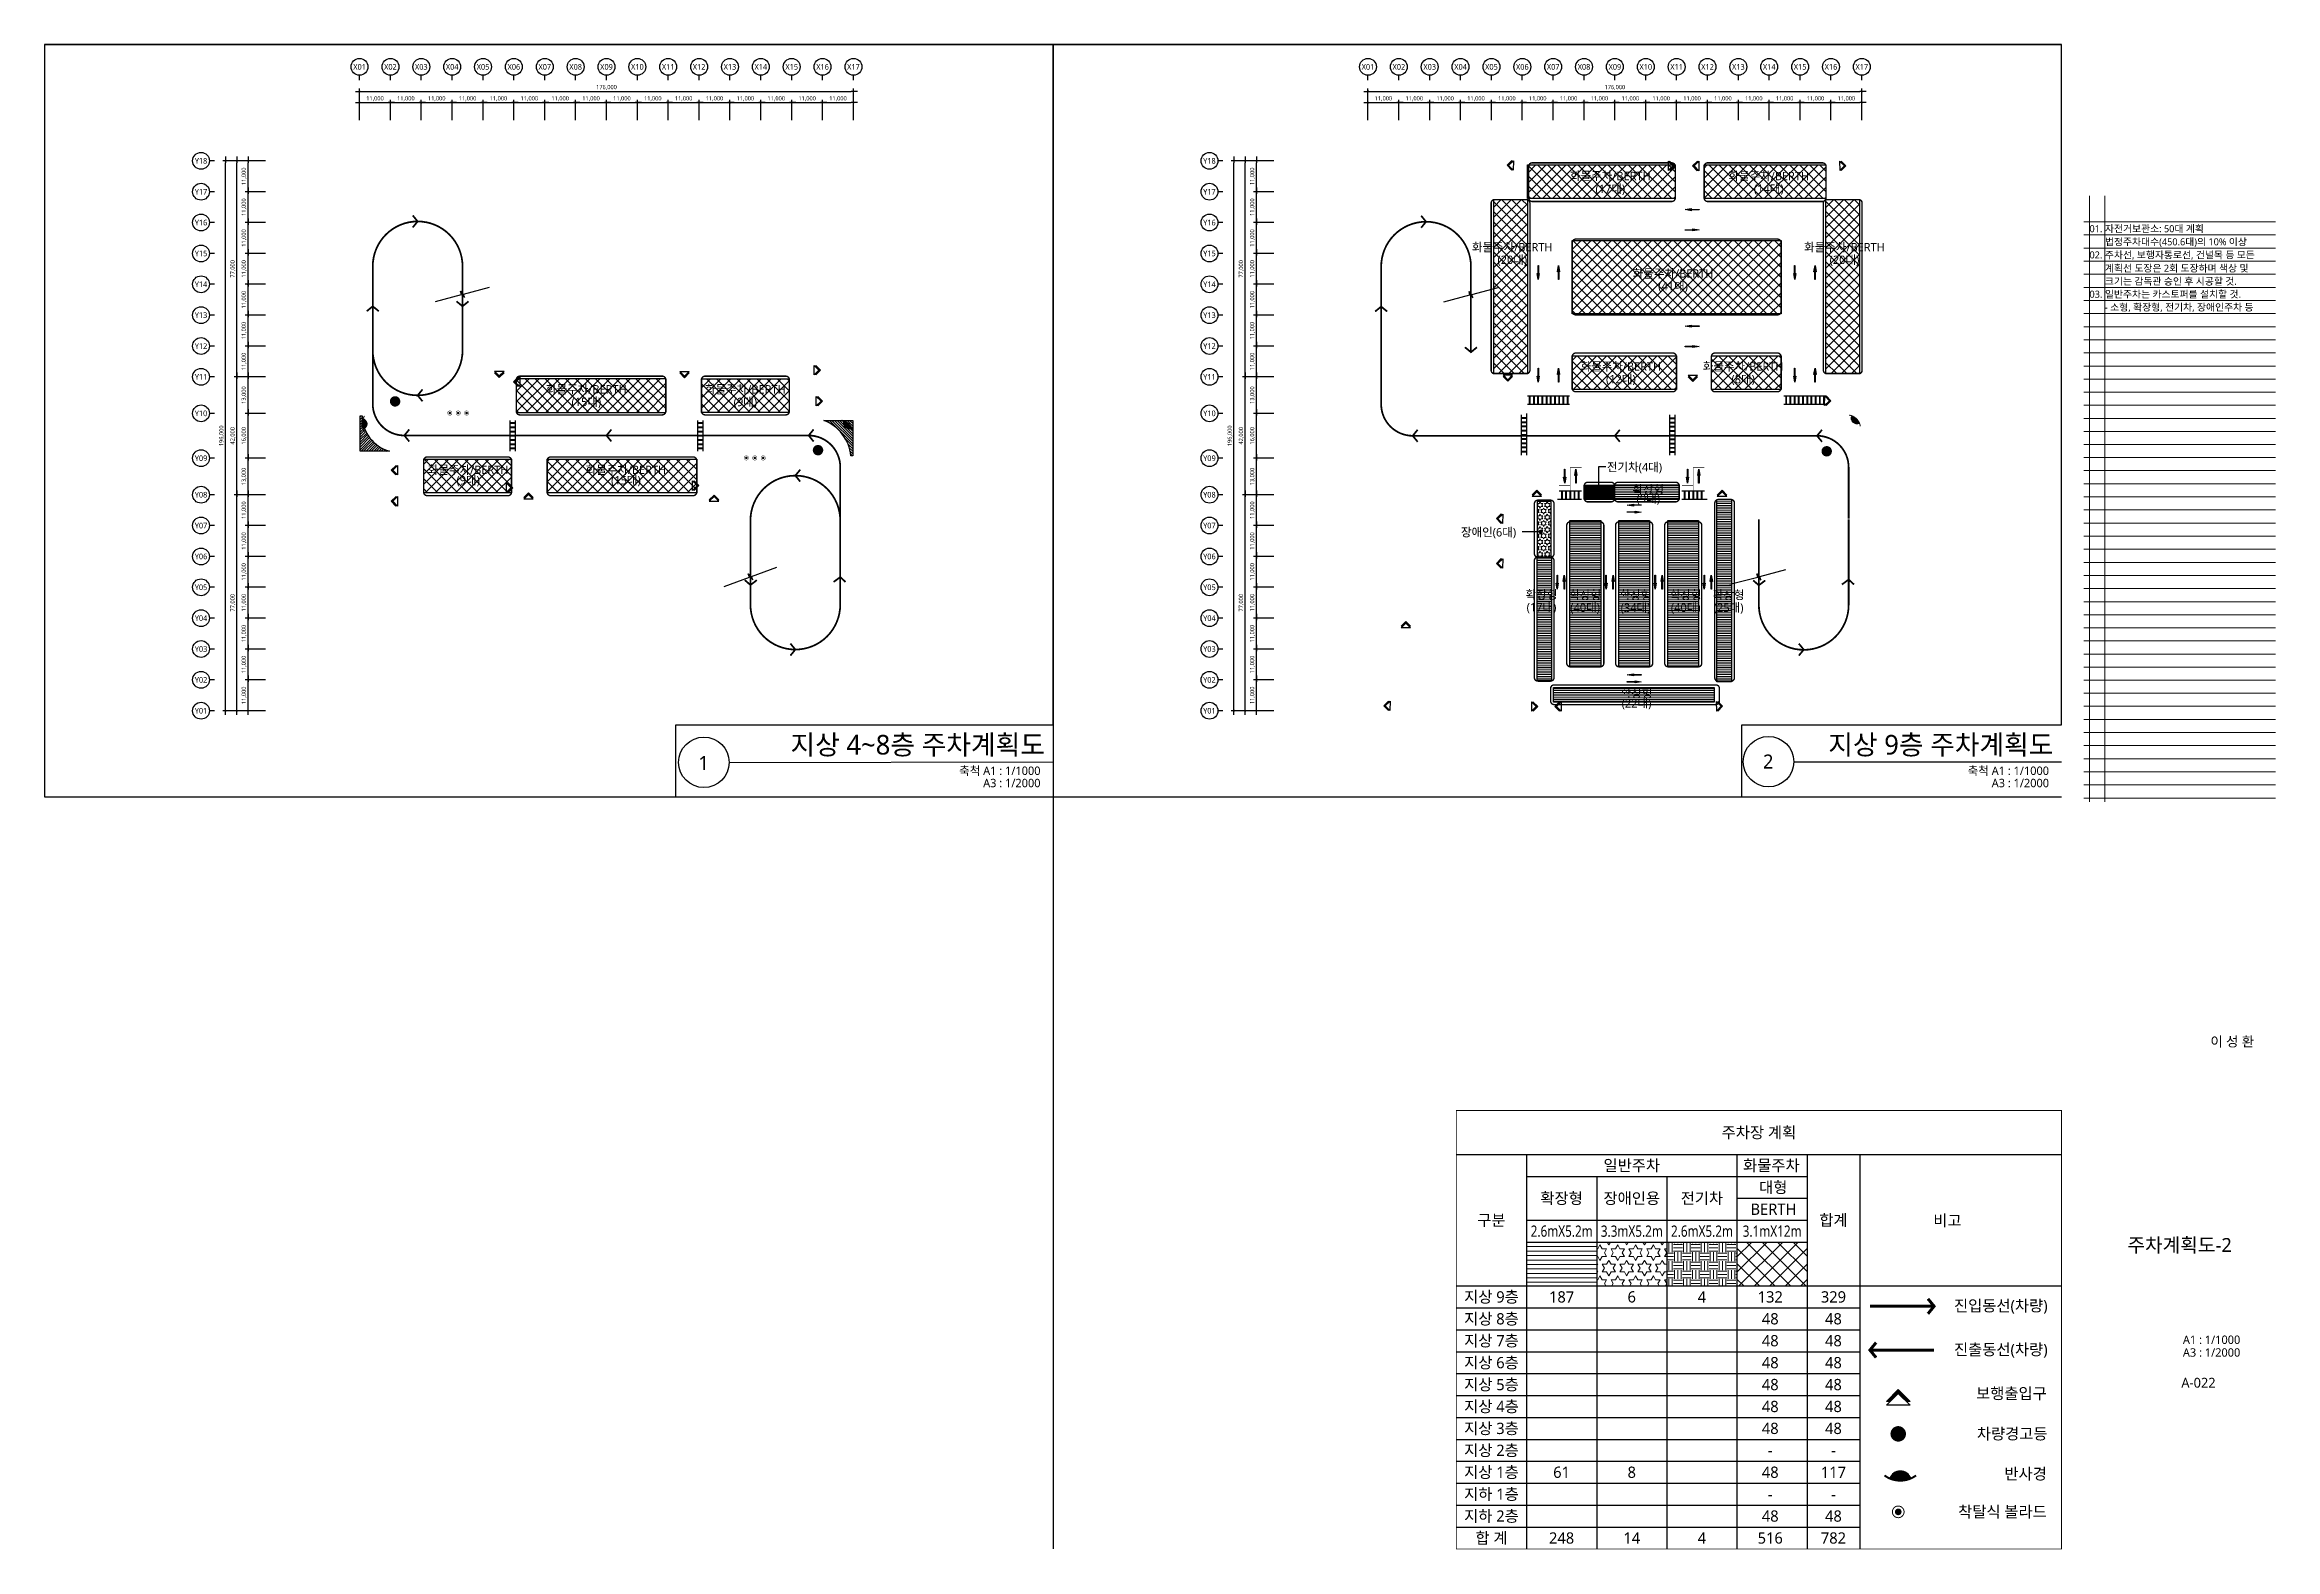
# Model space of a CAD drawing. Header units: millimetres. Extents: x 2220375 to 3855375, y 1113573 to 1649930.
# Drawn here: x 3060375 to 3855375, y 1113573 to 1649930 of the extents above; entities that cross this region are included whole.
import ezdxf
from ezdxf.enums import TextEntityAlignment as Align

# ---------------------------------------------------------------- set-up
doc = ezdxf.new("R2010")
doc.units = ezdxf.units.MM
doc.header["$LTSCALE"] = 10
doc.header["$PDSIZE"] = -10
doc.linetypes.add('HID', pattern=[2, 1.1, -0.9])
doc.linetypes.add('HIDDEN', pattern=[0.375, 0.25, -0.125])
doc.layers.get('0').update_dxf_attribs({"linetype": 'CONTINUOUS'})
doc.layers.get('Defpoints').update_dxf_attribs({"color": 153, "linetype": 'CONTINUOUS'})
for name, color, linetype in [('0-곡선도류화', 30, 'CONTINUOUS'), ('0-반사경', 3, 'CONTINUOUS'), ('0-주차장라인', 20, 'CONTINUOUS'), ('0_차량경고등', 6, 'CONTINUOUS'), ('3-볼라드(신설)', 5, 'CONTINUOUS'), ('3-횡단보도(신설)', 210, 'CONTINUOUS'), ('xref-plan(주동코아 및 부대시설)$0$A-ANNO-ENT', 10, 'CONTINUOUS')]:
    doc.layers.add(name, color=color, linetype=linetype)
for name, color, linetype, lineweight in [('0-주차구획', 7, 'CONTINUOUS', 25), ('A-AXIS-BUBL', 7, 'CONTINUOUS', 25), ('A-BORD-TEXT', 3, 'CONTINUOUS', 25), ('A-DEGN-LINE', 4, 'CONTINUOUS', 25), ('A-DIMS', 7, 'CONTINUOUS', 25), ('A-MKXS-LEAD', 7, 'CONTINUOUS', 25), ('A-XXXX-HATC', 8, 'CONTINUOUS', 18), ('A-XXXX-SYMB', 7, 'CONTINUOUS', 25), ('A-XXXX-TXT1', 3, 'CONTINUOUS', 25), ('A-XXXX-TXT2', 3, 'CONTINUOUS', 25)]:
    doc.layers.add(name, color=color, linetype=linetype, lineweight=lineweight)
doc.layers.add('A-XXXX-NPLT', color=144, linetype='CONTINUOUS', lineweight=15, plot=False)
doc.styles.add('HY울릉도L', font='')
doc.styles.add('맑은 고딕', font='malgun.ttf')
doc.styles.add('맑은고딕', font='malgun.ttf')
doc.styles.get('HY울릉도L').set_extended_font_data('HYwulM')
doc.dimstyles.new('CDIM', dxfattribs={"dimtxt": 3, "dimasz": 1.5, "dimexe": 2, "dimexo": 1, "dimgap": 1, "dimtad": 1, "dimdec": 0, "dimrnd": 0.5, "dimzin": 0, "dimdsep": 32, "dimlunit": 6, "dimtxsty": 'HY울릉도L', "dimblk1": '_CIDOT', "dimblk2": '_CIDOT', "dimsah": 1, "dimcen": 5.5, "dimclrd": 2, "dimclre": 2, "dimclrt": 7, "dimadec": 0, "dimazin": 0, "dimtfac": 1, "dimtdec": 0, "dimtix": 1, "dimtmove": 2, "dimatfit": 1, "dimldrblk": '_CIDOT', "dimfxl": 1, "dimtolj": 1, "dimtzin": 0, "dimlwd": -1, "dimarcsym": 0})

# ---------------------------------------------------------------- blocks, each defined once
blk = doc.blocks.new('_CIDOT')
at = {"color": 0, "linetype": 'ByBlock'}
blk.add_line((2, 0), (-1, 0), dxfattribs=at)
at = {"color": 0, "linetype": 'ByBlock', "const_width": 0.5}
blk.add_lwpolyline([(-0.25, 0, 1), (0.25, 0, 1)], format="xyb", close=True, dxfattribs=at)
blk = doc.blocks.new('*D7')
at = {"layer": 'A-DIMS', "lineweight": -2, "transparency": 16777216}
for p, q in [((93193, 67121), (85943, 67121)), ((93193, 56121), (85943, 56121))]:
    blk.add_line(p, q, dxfattribs=at)
at = {"layer": 'A-DIMS', "transparency": 16777216}
blk.add_line((86943, 56871), (86943, 66371), dxfattribs=at)
at = {"layer": 'Defpoints', "color": 0, "transparency": 16777216}
for p in [(86943, 67121), (93693, 67121), (93693, 56121)]:
    blk.add_point(p, dxfattribs=at)
at = {"layer": 'A-DIMS', "transparency": 16777216, "xscale": 750, "yscale": 750, "zscale": 750}
for p, rotation in [((86943, 67121), 90), ((86943, 56121), 270)]:
    blk.add_blockref('_CIDOT', p, dxfattribs=dict(at, rotation=rotation))
at = {"layer": 'A-DIMS', "color": 3, "transparency": 16777216, "insert": (85538, 61621), "char_height": 1500, "attachment_point": 5, "rotation": 90, "style": '맑은고딕'}
blk.add_mtext('\\A1;11,000', dxfattribs=at)
blk = doc.blocks.new('*D8')
at = {"layer": 'A-DIMS', "lineweight": -2, "transparency": 16777216}
for p, q in [((93193, 78121), (85943, 78121)), ((93193, 67121), (85943, 67121))]:
    blk.add_line(p, q, dxfattribs=at)
at = {"layer": 'A-DIMS', "transparency": 16777216}
blk.add_line((86943, 67871), (86943, 77371), dxfattribs=at)
at = {"layer": 'Defpoints', "color": 0, "transparency": 16777216}
for p in [(86943, 78121), (93693, 78121), (93693, 67121)]:
    blk.add_point(p, dxfattribs=at)
at = {"layer": 'A-DIMS', "transparency": 16777216, "xscale": 750, "yscale": 750, "zscale": 750}
for p, rotation in [((86943, 78121), 90), ((86943, 67121), 270)]:
    blk.add_blockref('_CIDOT', p, dxfattribs=dict(at, rotation=rotation))
at = {"layer": 'A-DIMS', "color": 3, "transparency": 16777216, "insert": (85538, 72621), "char_height": 1500, "attachment_point": 5, "rotation": 90, "style": '맑은고딕'}
blk.add_mtext('\\A1;11,000', dxfattribs=at)
blk = doc.blocks.new('*D9')
at = {"layer": 'A-DIMS', "lineweight": -2, "transparency": 16777216}
for p, q in [((93193, 89121), (85943, 89121)), ((93193, 78121), (85943, 78121))]:
    blk.add_line(p, q, dxfattribs=at)
at = {"layer": 'A-DIMS', "transparency": 16777216}
blk.add_line((86943, 78871), (86943, 88371), dxfattribs=at)
at = {"layer": 'Defpoints', "color": 0, "transparency": 16777216}
for p in [(86943, 89121), (93693, 89121), (93693, 78121)]:
    blk.add_point(p, dxfattribs=at)
at = {"layer": 'A-DIMS', "transparency": 16777216, "xscale": 750, "yscale": 750, "zscale": 750}
for p, rotation in [((86943, 89121), 90), ((86943, 78121), 270)]:
    blk.add_blockref('_CIDOT', p, dxfattribs=dict(at, rotation=rotation))
at = {"layer": 'A-DIMS', "color": 3, "transparency": 16777216, "insert": (85538, 83621), "char_height": 1500, "attachment_point": 5, "rotation": 90, "style": '맑은고딕'}
blk.add_mtext('\\A1;11,000', dxfattribs=at)
blk = doc.blocks.new('*D10')
at = {"layer": 'A-DIMS', "lineweight": -2, "transparency": 16777216}
for p, q in [((93193, 100121), (85943, 100121)), ((93193, 89121), (85943, 89121))]:
    blk.add_line(p, q, dxfattribs=at)
at = {"layer": 'A-DIMS', "transparency": 16777216}
blk.add_line((86943, 89871), (86943, 99371), dxfattribs=at)
at = {"layer": 'Defpoints', "color": 0, "transparency": 16777216}
for p in [(86943, 100121), (93693, 100121), (93693, 89121)]:
    blk.add_point(p, dxfattribs=at)
at = {"layer": 'A-DIMS', "transparency": 16777216, "xscale": 750, "yscale": 750, "zscale": 750}
for p, rotation in [((86943, 100121), 90), ((86943, 89121), 270)]:
    blk.add_blockref('_CIDOT', p, dxfattribs=dict(at, rotation=rotation))
at = {"layer": 'A-DIMS', "color": 3, "transparency": 16777216, "insert": (85538, 94621), "char_height": 1500, "attachment_point": 5, "rotation": 90, "style": '맑은고딕'}
blk.add_mtext('\\A1;11,000', dxfattribs=at)
blk = doc.blocks.new('*D11')
at = {"layer": 'A-DIMS', "lineweight": -2, "transparency": 16777216}
for p, q in [((93193, 111121), (85943, 111121)), ((93193, 100121), (85943, 100121))]:
    blk.add_line(p, q, dxfattribs=at)
at = {"layer": 'A-DIMS', "transparency": 16777216}
blk.add_line((86943, 100871), (86943, 110371), dxfattribs=at)
at = {"layer": 'Defpoints', "color": 0, "transparency": 16777216}
for p in [(86943, 111121), (93693, 111121), (93693, 100121)]:
    blk.add_point(p, dxfattribs=at)
at = {"layer": 'A-DIMS', "transparency": 16777216, "xscale": 750, "yscale": 750, "zscale": 750}
for p, rotation in [((86943, 111121), 90), ((86943, 100121), 270)]:
    blk.add_blockref('_CIDOT', p, dxfattribs=dict(at, rotation=rotation))
at = {"layer": 'A-DIMS', "color": 3, "transparency": 16777216, "insert": (85538, 105621), "char_height": 1500, "attachment_point": 5, "rotation": 90, "style": '맑은고딕'}
blk.add_mtext('\\A1;11,000', dxfattribs=at)
blk = doc.blocks.new('*D12')
at = {"layer": 'A-DIMS', "lineweight": -2, "transparency": 16777216}
for p, q in [((93193, 122121), (85943, 122121)), ((93193, 111121), (85943, 111121))]:
    blk.add_line(p, q, dxfattribs=at)
at = {"layer": 'A-DIMS', "transparency": 16777216}
blk.add_line((86943, 111871), (86943, 121371), dxfattribs=at)
at = {"layer": 'Defpoints', "color": 0, "transparency": 16777216}
for p in [(86943, 122121), (93693, 122121), (93693, 111121)]:
    blk.add_point(p, dxfattribs=at)
at = {"layer": 'A-DIMS', "transparency": 16777216, "xscale": 750, "yscale": 750, "zscale": 750}
for p, rotation in [((86943, 122121), 90), ((86943, 111121), 270)]:
    blk.add_blockref('_CIDOT', p, dxfattribs=dict(at, rotation=rotation))
at = {"layer": 'A-DIMS', "color": 3, "transparency": 16777216, "insert": (85538, 116621), "char_height": 1500, "attachment_point": 5, "rotation": 90, "style": '맑은고딕'}
blk.add_mtext('\\A1;11,000', dxfattribs=at)
blk = doc.blocks.new('*D13')
at = {"layer": 'A-DIMS', "lineweight": -2, "transparency": 16777216}
for p, q in [((93193, 135121), (85943, 135121)), ((93193, 122121), (85943, 122121))]:
    blk.add_line(p, q, dxfattribs=at)
at = {"layer": 'A-DIMS', "transparency": 16777216}
blk.add_line((86943, 122871), (86943, 134371), dxfattribs=at)
at = {"layer": 'Defpoints', "color": 0, "transparency": 16777216}
for p in [(86943, 135121), (93693, 135121), (93693, 122121)]:
    blk.add_point(p, dxfattribs=at)
at = {"layer": 'A-DIMS', "transparency": 16777216, "xscale": 750, "yscale": 750, "zscale": 750}
for p, rotation in [((86943, 135121), 90), ((86943, 122121), 270)]:
    blk.add_blockref('_CIDOT', p, dxfattribs=dict(at, rotation=rotation))
at = {"layer": 'A-DIMS', "color": 3, "transparency": 16777216, "insert": (85538, 128621), "char_height": 1500, "attachment_point": 5, "rotation": 90, "style": '맑은고딕'}
blk.add_mtext('\\A1;13,000', dxfattribs=at)
blk = doc.blocks.new('*D14')
at = {"layer": 'A-DIMS', "lineweight": -2, "transparency": 16777216}
for p, q in [((93193, 151121), (85943, 151121)), ((93193, 135121), (85943, 135121))]:
    blk.add_line(p, q, dxfattribs=at)
at = {"layer": 'A-DIMS', "transparency": 16777216}
blk.add_line((86943, 135871), (86943, 150371), dxfattribs=at)
at = {"layer": 'Defpoints', "color": 0, "transparency": 16777216}
for p in [(86943, 151121), (93693, 151121), (93693, 135121)]:
    blk.add_point(p, dxfattribs=at)
at = {"layer": 'A-DIMS', "transparency": 16777216, "xscale": 750, "yscale": 750, "zscale": 750}
for p, rotation in [((86943, 151121), 90), ((86943, 135121), 270)]:
    blk.add_blockref('_CIDOT', p, dxfattribs=dict(at, rotation=rotation))
at = {"layer": 'A-DIMS', "color": 3, "transparency": 16777216, "insert": (85538, 143121), "char_height": 1500, "attachment_point": 5, "rotation": 90, "style": '맑은고딕'}
blk.add_mtext('\\A1;16,000', dxfattribs=at)
blk = doc.blocks.new('*D15')
at = {"layer": 'A-DIMS', "lineweight": -2, "transparency": 16777216}
for p, q in [((93193, 164121), (85943, 164121)), ((93193, 151121), (85943, 151121))]:
    blk.add_line(p, q, dxfattribs=at)
at = {"layer": 'A-DIMS', "transparency": 16777216}
blk.add_line((86943, 151871), (86943, 163371), dxfattribs=at)
at = {"layer": 'Defpoints', "color": 0, "transparency": 16777216}
for p in [(86943, 164121), (93693, 164121), (93693, 151121)]:
    blk.add_point(p, dxfattribs=at)
at = {"layer": 'A-DIMS', "transparency": 16777216, "xscale": 750, "yscale": 750, "zscale": 750}
for p, rotation in [((86943, 164121), 90), ((86943, 151121), 270)]:
    blk.add_blockref('_CIDOT', p, dxfattribs=dict(at, rotation=rotation))
at = {"layer": 'A-DIMS', "color": 3, "transparency": 16777216, "insert": (85538, 157621), "char_height": 1500, "attachment_point": 5, "rotation": 90, "style": '맑은고딕'}
blk.add_mtext('\\A1;13,000', dxfattribs=at)
blk = doc.blocks.new('*D16')
at = {"layer": 'A-DIMS', "lineweight": -2, "transparency": 16777216}
for p, q in [((93193, 175121), (85943, 175121)), ((93193, 164121), (85943, 164121))]:
    blk.add_line(p, q, dxfattribs=at)
at = {"layer": 'A-DIMS', "transparency": 16777216}
blk.add_line((86943, 164871), (86943, 174371), dxfattribs=at)
at = {"layer": 'Defpoints', "color": 0, "transparency": 16777216}
for p in [(86943, 175121), (93693, 175121), (93693, 164121)]:
    blk.add_point(p, dxfattribs=at)
at = {"layer": 'A-DIMS', "transparency": 16777216, "xscale": 750, "yscale": 750, "zscale": 750}
for p, rotation in [((86943, 175121), 90), ((86943, 164121), 270)]:
    blk.add_blockref('_CIDOT', p, dxfattribs=dict(at, rotation=rotation))
at = {"layer": 'A-DIMS', "color": 3, "transparency": 16777216, "insert": (85538, 169621), "char_height": 1500, "attachment_point": 5, "rotation": 90, "style": '맑은고딕'}
blk.add_mtext('\\A1;11,000', dxfattribs=at)
blk = doc.blocks.new('*D17')
at = {"layer": 'A-DIMS', "lineweight": -2, "transparency": 16777216}
for p, q in [((93193, 186121), (85943, 186121)), ((93193, 175121), (85943, 175121))]:
    blk.add_line(p, q, dxfattribs=at)
at = {"layer": 'A-DIMS', "transparency": 16777216}
blk.add_line((86943, 175871), (86943, 185371), dxfattribs=at)
at = {"layer": 'Defpoints', "color": 0, "transparency": 16777216}
for p in [(86943, 186121), (93693, 186121), (93693, 175121)]:
    blk.add_point(p, dxfattribs=at)
at = {"layer": 'A-DIMS', "transparency": 16777216, "xscale": 750, "yscale": 750, "zscale": 750}
for p, rotation in [((86943, 186121), 90), ((86943, 175121), 270)]:
    blk.add_blockref('_CIDOT', p, dxfattribs=dict(at, rotation=rotation))
at = {"layer": 'A-DIMS', "color": 3, "transparency": 16777216, "insert": (85538, 180621), "char_height": 1500, "attachment_point": 5, "rotation": 90, "style": '맑은고딕'}
blk.add_mtext('\\A1;11,000', dxfattribs=at)
blk = doc.blocks.new('*D18')
at = {"layer": 'A-DIMS', "lineweight": -2, "transparency": 16777216}
for p, q in [((93193, 197121), (85943, 197121)), ((93193, 186121), (85943, 186121))]:
    blk.add_line(p, q, dxfattribs=at)
at = {"layer": 'A-DIMS', "transparency": 16777216}
blk.add_line((86943, 186871), (86943, 196371), dxfattribs=at)
at = {"layer": 'Defpoints', "color": 0, "transparency": 16777216}
for p in [(86943, 197121), (93693, 197121), (93693, 186121)]:
    blk.add_point(p, dxfattribs=at)
at = {"layer": 'A-DIMS', "transparency": 16777216, "xscale": 750, "yscale": 750, "zscale": 750}
for p, rotation in [((86943, 197121), 90), ((86943, 186121), 270)]:
    blk.add_blockref('_CIDOT', p, dxfattribs=dict(at, rotation=rotation))
at = {"layer": 'A-DIMS', "color": 3, "transparency": 16777216, "insert": (85538, 191621), "char_height": 1500, "attachment_point": 5, "rotation": 90, "style": '맑은고딕'}
blk.add_mtext('\\A1;11,000', dxfattribs=at)
blk = doc.blocks.new('*D19')
at = {"layer": 'A-DIMS', "lineweight": -2, "transparency": 16777216}
for p, q in [((93193, 208121), (85943, 208121)), ((93193, 197121), (85943, 197121))]:
    blk.add_line(p, q, dxfattribs=at)
at = {"layer": 'A-DIMS', "transparency": 16777216}
blk.add_line((86943, 197871), (86943, 207371), dxfattribs=at)
at = {"layer": 'Defpoints', "color": 0, "transparency": 16777216}
for p in [(86943, 208121), (93693, 208121), (93693, 197121)]:
    blk.add_point(p, dxfattribs=at)
at = {"layer": 'A-DIMS', "transparency": 16777216, "xscale": 750, "yscale": 750, "zscale": 750}
for p, rotation in [((86943, 208121), 90), ((86943, 197121), 270)]:
    blk.add_blockref('_CIDOT', p, dxfattribs=dict(at, rotation=rotation))
at = {"layer": 'A-DIMS', "color": 3, "transparency": 16777216, "insert": (85538, 202621), "char_height": 1500, "attachment_point": 5, "rotation": 90, "style": '맑은고딕'}
blk.add_mtext('\\A1;11,000', dxfattribs=at)
blk = doc.blocks.new('*D20')
at = {"layer": 'A-DIMS', "lineweight": -2, "transparency": 16777216}
for p, q in [((93193, 219121), (85943, 219121)), ((93193, 208121), (85943, 208121))]:
    blk.add_line(p, q, dxfattribs=at)
at = {"layer": 'A-DIMS', "transparency": 16777216}
blk.add_line((86943, 208871), (86943, 218371), dxfattribs=at)
at = {"layer": 'Defpoints', "color": 0, "transparency": 16777216}
for p in [(86943, 219121), (93693, 219121), (93693, 208121)]:
    blk.add_point(p, dxfattribs=at)
at = {"layer": 'A-DIMS', "transparency": 16777216, "xscale": 750, "yscale": 750, "zscale": 750}
for p, rotation in [((86943, 219121), 90), ((86943, 208121), 270)]:
    blk.add_blockref('_CIDOT', p, dxfattribs=dict(at, rotation=rotation))
at = {"layer": 'A-DIMS', "color": 3, "transparency": 16777216, "insert": (85538, 213621), "char_height": 1500, "attachment_point": 5, "rotation": 90, "style": '맑은고딕'}
blk.add_mtext('\\A1;11,000', dxfattribs=at)
blk = doc.blocks.new('*D21')
at = {"layer": 'A-DIMS', "lineweight": -2, "transparency": 16777216}
for p, q in [((93193, 230121), (85943, 230121)), ((93193, 219121), (85943, 219121))]:
    blk.add_line(p, q, dxfattribs=at)
at = {"layer": 'A-DIMS', "transparency": 16777216}
blk.add_line((86943, 219871), (86943, 229371), dxfattribs=at)
at = {"layer": 'Defpoints', "color": 0, "transparency": 16777216}
for p in [(86943, 230121), (93693, 230121), (93693, 219121)]:
    blk.add_point(p, dxfattribs=at)
at = {"layer": 'A-DIMS', "transparency": 16777216, "xscale": 750, "yscale": 750, "zscale": 750}
for p, rotation in [((86943, 230121), 90), ((86943, 219121), 270)]:
    blk.add_blockref('_CIDOT', p, dxfattribs=dict(at, rotation=rotation))
at = {"layer": 'A-DIMS', "color": 3, "transparency": 16777216, "insert": (85538, 224621), "char_height": 1500, "attachment_point": 5, "rotation": 90, "style": '맑은고딕'}
blk.add_mtext('\\A1;11,000', dxfattribs=at)
blk = doc.blocks.new('*D22')
at = {"layer": 'A-DIMS', "lineweight": -2, "transparency": 16777216}
for p, q in [((93193, 241121), (85943, 241121)), ((93193, 230121), (85943, 230121))]:
    blk.add_line(p, q, dxfattribs=at)
at = {"layer": 'A-DIMS', "transparency": 16777216}
blk.add_line((86943, 230871), (86943, 240371), dxfattribs=at)
at = {"layer": 'Defpoints', "color": 0, "transparency": 16777216}
for p in [(86943, 241121), (93693, 241121), (93693, 230121)]:
    blk.add_point(p, dxfattribs=at)
at = {"layer": 'A-DIMS', "transparency": 16777216, "xscale": 750, "yscale": 750, "zscale": 750}
for p, rotation in [((86943, 241121), 90), ((86943, 230121), 270)]:
    blk.add_blockref('_CIDOT', p, dxfattribs=dict(at, rotation=rotation))
at = {"layer": 'A-DIMS', "color": 3, "transparency": 16777216, "insert": (85538, 235621), "char_height": 1500, "attachment_point": 5, "rotation": 90, "style": '맑은고딕'}
blk.add_mtext('\\A1;11,000', dxfattribs=at)
blk = doc.blocks.new('*D23')
at = {"layer": 'A-DIMS', "lineweight": -2, "transparency": 16777216}
for p, q in [((93193, 122121), (81943, 122121)), ((93193, 45121), (81943, 45121))]:
    blk.add_line(p, q, dxfattribs=at)
at = {"layer": 'A-DIMS', "transparency": 16777216}
blk.add_line((82943, 45871), (82943, 121371), dxfattribs=at)
at = {"layer": 'Defpoints', "color": 0, "transparency": 16777216}
for p in [(82943, 122121), (93693, 122121), (93693, 45121)]:
    blk.add_point(p, dxfattribs=at)
at = {"layer": 'A-DIMS', "transparency": 16777216, "xscale": 750, "yscale": 750, "zscale": 750}
for p, rotation in [((82943, 122121), 90), ((82943, 45121), 270)]:
    blk.add_blockref('_CIDOT', p, dxfattribs=dict(at, rotation=rotation))
at = {"layer": 'A-DIMS', "color": 3, "transparency": 16777216, "insert": (81542, 83621), "char_height": 1500, "attachment_point": 5, "rotation": 90, "style": '맑은고딕'}
blk.add_mtext('\\A1;77,000', dxfattribs=at)
blk = doc.blocks.new('*D24')
at = {"layer": 'A-DIMS', "lineweight": -2, "transparency": 16777216}
for p, q in [((93193, 241121), (77943, 241121)), ((93193, 45121), (77943, 45121))]:
    blk.add_line(p, q, dxfattribs=at)
at = {"layer": 'A-DIMS', "transparency": 16777216}
blk.add_line((78943, 45871), (78943, 240371), dxfattribs=at)
at = {"layer": 'Defpoints', "color": 0, "transparency": 16777216}
for p in [(78943, 241121), (93693, 241121), (93693, 45121)]:
    blk.add_point(p, dxfattribs=at)
at = {"layer": 'A-DIMS', "transparency": 16777216, "xscale": 750, "yscale": 750, "zscale": 750}
for p, rotation in [((78943, 241121), 90), ((78943, 45121), 270)]:
    blk.add_blockref('_CIDOT', p, dxfattribs=dict(at, rotation=rotation))
at = {"layer": 'A-DIMS', "color": 3, "transparency": 16777216, "insert": (77538, 143121), "char_height": 1500, "attachment_point": 5, "rotation": 90, "style": '맑은고딕'}
blk.add_mtext('\\A1;196,000', dxfattribs=at)
blk = doc.blocks.new('*D25')
at = {"layer": 'A-DIMS', "lineweight": -2, "transparency": 16777216}
for p, q in [((93193, 56121), (85943, 56121)), ((93193, 45121), (85943, 45121))]:
    blk.add_line(p, q, dxfattribs=at)
at = {"layer": 'A-DIMS', "transparency": 16777216}
blk.add_line((86943, 45871), (86943, 55371), dxfattribs=at)
at = {"layer": 'Defpoints', "color": 0, "transparency": 16777216}
for p in [(86943, 56121), (93693, 56121), (93693, 45121)]:
    blk.add_point(p, dxfattribs=at)
at = {"layer": 'A-DIMS', "transparency": 16777216, "xscale": 750, "yscale": 750, "zscale": 750}
for p, rotation in [((86943, 56121), 90), ((86943, 45121), 270)]:
    blk.add_blockref('_CIDOT', p, dxfattribs=dict(at, rotation=rotation))
at = {"layer": 'A-DIMS', "color": 3, "transparency": 16777216, "insert": (85538, 50621), "char_height": 1500, "attachment_point": 5, "rotation": 90, "style": '맑은고딕'}
blk.add_mtext('\\A1;11,000', dxfattribs=at)
blk = doc.blocks.new('*D26')
at = {"layer": 'A-DIMS', "lineweight": -2, "transparency": 16777216}
for p, q in [((93193, 164121), (81943, 164121)), ((93193, 122121), (81943, 122121))]:
    blk.add_line(p, q, dxfattribs=at)
at = {"layer": 'A-DIMS', "transparency": 16777216}
blk.add_line((82943, 122871), (82943, 163371), dxfattribs=at)
at = {"layer": 'Defpoints', "color": 0, "transparency": 16777216}
for p in [(82943, 164121), (93693, 164121), (93693, 122121)]:
    blk.add_point(p, dxfattribs=at)
at = {"layer": 'A-DIMS', "transparency": 16777216, "xscale": 750, "yscale": 750, "zscale": 750}
for p, rotation in [((82943, 164121), 90), ((82943, 122121), 270)]:
    blk.add_blockref('_CIDOT', p, dxfattribs=dict(at, rotation=rotation))
at = {"layer": 'A-DIMS', "color": 3, "transparency": 16777216, "insert": (81542, 143121), "char_height": 1500, "attachment_point": 5, "rotation": 90, "style": '맑은고딕'}
blk.add_mtext('\\A1;42,000', dxfattribs=at)
blk = doc.blocks.new('*D27')
at = {"layer": 'A-DIMS', "lineweight": -2, "transparency": 16777216}
for p, q in [((93193, 241121), (81943, 241121)), ((93193, 164121), (81943, 164121))]:
    blk.add_line(p, q, dxfattribs=at)
at = {"layer": 'A-DIMS', "transparency": 16777216}
blk.add_line((82943, 164871), (82943, 240371), dxfattribs=at)
at = {"layer": 'Defpoints', "color": 0, "transparency": 16777216}
for p in [(82943, 241121), (93693, 241121), (93693, 164121)]:
    blk.add_point(p, dxfattribs=at)
at = {"layer": 'A-DIMS', "transparency": 16777216, "xscale": 750, "yscale": 750, "zscale": 750}
for p, rotation in [((82943, 241121), 90), ((82943, 164121), 270)]:
    blk.add_blockref('_CIDOT', p, dxfattribs=dict(at, rotation=rotation))
at = {"layer": 'A-DIMS', "color": 3, "transparency": 16777216, "insert": (81542, 202621), "char_height": 1500, "attachment_point": 5, "rotation": 90, "style": '맑은고딕'}
blk.add_mtext('\\A1;77,000', dxfattribs=at)
blk = doc.blocks.new('*D28')
at = {"layer": 'A-DIMS', "lineweight": -2, "transparency": 16777216}
for p, q in [((148693, 255621), (148693, 262871)), ((159693, 255621), (159693, 262871))]:
    blk.add_line(p, q, dxfattribs=at)
at = {"layer": 'A-DIMS', "transparency": 16777216}
blk.add_line((149443, 261871), (158943, 261871), dxfattribs=at)
at = {"layer": 'Defpoints', "color": 0, "transparency": 16777216}
for p in [(148693, 255121), (159693, 261871), (159693, 255121)]:
    blk.add_point(p, dxfattribs=at)
at = {"layer": 'A-DIMS', "transparency": 16777216, "xscale": 750, "yscale": 750, "zscale": 750, "rotation": 180}
blk.add_blockref('_CIDOT', (148693, 261871), dxfattribs=at)
at = {"layer": 'A-DIMS', "transparency": 16777216, "xscale": 750, "yscale": 750, "zscale": 750}
blk.add_blockref('_CIDOT', (159693, 261871), dxfattribs=at)
at = {"layer": 'A-DIMS', "color": 3, "transparency": 16777216, "insert": (154193, 263275), "char_height": 1500, "attachment_point": 5, "style": '맑은고딕'}
blk.add_mtext('\\A1;11,000', dxfattribs=at)
blk = doc.blocks.new('*D29')
at = {"layer": 'A-DIMS', "lineweight": -2, "transparency": 16777216}
for p, q in [((159693, 255621), (159693, 262871)), ((170693, 255621), (170693, 262871))]:
    blk.add_line(p, q, dxfattribs=at)
at = {"layer": 'A-DIMS', "transparency": 16777216}
blk.add_line((160443, 261871), (169943, 261871), dxfattribs=at)
at = {"layer": 'Defpoints', "color": 0, "transparency": 16777216}
for p in [(159693, 255121), (170693, 261871), (170693, 255121)]:
    blk.add_point(p, dxfattribs=at)
at = {"layer": 'A-DIMS', "transparency": 16777216, "xscale": 750, "yscale": 750, "zscale": 750, "rotation": 180}
blk.add_blockref('_CIDOT', (159693, 261871), dxfattribs=at)
at = {"layer": 'A-DIMS', "transparency": 16777216, "xscale": 750, "yscale": 750, "zscale": 750}
blk.add_blockref('_CIDOT', (170693, 261871), dxfattribs=at)
at = {"layer": 'A-DIMS', "color": 3, "transparency": 16777216, "insert": (165193, 263275), "char_height": 1500, "attachment_point": 5, "style": '맑은고딕'}
blk.add_mtext('\\A1;11,000', dxfattribs=at)
blk = doc.blocks.new('*D30')
at = {"layer": 'A-DIMS', "lineweight": -2, "transparency": 16777216}
for p, q in [((170693, 255621), (170693, 262871)), ((181693, 255621), (181693, 262871))]:
    blk.add_line(p, q, dxfattribs=at)
at = {"layer": 'A-DIMS', "transparency": 16777216}
blk.add_line((171443, 261871), (180943, 261871), dxfattribs=at)
at = {"layer": 'Defpoints', "color": 0, "transparency": 16777216}
for p in [(170693, 255121), (181693, 261871), (181693, 255121)]:
    blk.add_point(p, dxfattribs=at)
at = {"layer": 'A-DIMS', "transparency": 16777216, "xscale": 750, "yscale": 750, "zscale": 750, "rotation": 180}
blk.add_blockref('_CIDOT', (170693, 261871), dxfattribs=at)
at = {"layer": 'A-DIMS', "transparency": 16777216, "xscale": 750, "yscale": 750, "zscale": 750}
blk.add_blockref('_CIDOT', (181693, 261871), dxfattribs=at)
at = {"layer": 'A-DIMS', "color": 3, "transparency": 16777216, "insert": (176193, 263275), "char_height": 1500, "attachment_point": 5, "style": '맑은고딕'}
blk.add_mtext('\\A1;11,000', dxfattribs=at)
blk = doc.blocks.new('*D31')
at = {"layer": 'A-DIMS', "lineweight": -2, "transparency": 16777216}
for p, q in [((181693, 255621), (181693, 262871)), ((192693, 255621), (192693, 262871))]:
    blk.add_line(p, q, dxfattribs=at)
at = {"layer": 'A-DIMS', "transparency": 16777216}
blk.add_line((182443, 261871), (191943, 261871), dxfattribs=at)
at = {"layer": 'Defpoints', "color": 0, "transparency": 16777216}
for p in [(181693, 255121), (192693, 261871), (192693, 255121)]:
    blk.add_point(p, dxfattribs=at)
at = {"layer": 'A-DIMS', "transparency": 16777216, "xscale": 750, "yscale": 750, "zscale": 750, "rotation": 180}
blk.add_blockref('_CIDOT', (181693, 261871), dxfattribs=at)
at = {"layer": 'A-DIMS', "transparency": 16777216, "xscale": 750, "yscale": 750, "zscale": 750}
blk.add_blockref('_CIDOT', (192693, 261871), dxfattribs=at)
at = {"layer": 'A-DIMS', "color": 3, "transparency": 16777216, "insert": (187193, 263275), "char_height": 1500, "attachment_point": 5, "style": '맑은고딕'}
blk.add_mtext('\\A1;11,000', dxfattribs=at)
blk = doc.blocks.new('*D32')
at = {"layer": 'A-DIMS', "lineweight": -2, "transparency": 16777216}
for p, q in [((192693, 255621), (192693, 262871)), ((203693, 255621), (203693, 262871))]:
    blk.add_line(p, q, dxfattribs=at)
at = {"layer": 'A-DIMS', "transparency": 16777216}
blk.add_line((193443, 261871), (202943, 261871), dxfattribs=at)
at = {"layer": 'Defpoints', "color": 0, "transparency": 16777216}
for p in [(192693, 255121), (203693, 261871), (203693, 255121)]:
    blk.add_point(p, dxfattribs=at)
at = {"layer": 'A-DIMS', "transparency": 16777216, "xscale": 750, "yscale": 750, "zscale": 750, "rotation": 180}
blk.add_blockref('_CIDOT', (192693, 261871), dxfattribs=at)
at = {"layer": 'A-DIMS', "transparency": 16777216, "xscale": 750, "yscale": 750, "zscale": 750}
blk.add_blockref('_CIDOT', (203693, 261871), dxfattribs=at)
at = {"layer": 'A-DIMS', "color": 3, "transparency": 16777216, "insert": (198193, 263275), "char_height": 1500, "attachment_point": 5, "style": '맑은고딕'}
blk.add_mtext('\\A1;11,000', dxfattribs=at)
blk = doc.blocks.new('*D33')
at = {"layer": 'A-DIMS', "lineweight": -2, "transparency": 16777216}
for p, q in [((203693, 255621), (203693, 262871)), ((214693, 255621), (214693, 262871))]:
    blk.add_line(p, q, dxfattribs=at)
at = {"layer": 'A-DIMS', "transparency": 16777216}
blk.add_line((204443, 261871), (213943, 261871), dxfattribs=at)
at = {"layer": 'Defpoints', "color": 0, "transparency": 16777216}
for p in [(203693, 255121), (214693, 261871), (214693, 255121)]:
    blk.add_point(p, dxfattribs=at)
at = {"layer": 'A-DIMS', "transparency": 16777216, "xscale": 750, "yscale": 750, "zscale": 750, "rotation": 180}
blk.add_blockref('_CIDOT', (203693, 261871), dxfattribs=at)
at = {"layer": 'A-DIMS', "transparency": 16777216, "xscale": 750, "yscale": 750, "zscale": 750}
blk.add_blockref('_CIDOT', (214693, 261871), dxfattribs=at)
at = {"layer": 'A-DIMS', "color": 3, "transparency": 16777216, "insert": (209193, 263275), "char_height": 1500, "attachment_point": 5, "style": '맑은고딕'}
blk.add_mtext('\\A1;11,000', dxfattribs=at)
blk = doc.blocks.new('*D34')
at = {"layer": 'A-DIMS', "lineweight": -2, "transparency": 16777216}
for p, q in [((214693, 255621), (214693, 262871)), ((225693, 255621), (225693, 262871))]:
    blk.add_line(p, q, dxfattribs=at)
at = {"layer": 'A-DIMS', "transparency": 16777216}
blk.add_line((215443, 261871), (224943, 261871), dxfattribs=at)
at = {"layer": 'Defpoints', "color": 0, "transparency": 16777216}
for p in [(214693, 255121), (225693, 261871), (225693, 255121)]:
    blk.add_point(p, dxfattribs=at)
at = {"layer": 'A-DIMS', "transparency": 16777216, "xscale": 750, "yscale": 750, "zscale": 750, "rotation": 180}
blk.add_blockref('_CIDOT', (214693, 261871), dxfattribs=at)
at = {"layer": 'A-DIMS', "transparency": 16777216, "xscale": 750, "yscale": 750, "zscale": 750}
blk.add_blockref('_CIDOT', (225693, 261871), dxfattribs=at)
at = {"layer": 'A-DIMS', "color": 3, "transparency": 16777216, "insert": (220193, 263275), "char_height": 1500, "attachment_point": 5, "style": '맑은고딕'}
blk.add_mtext('\\A1;11,000', dxfattribs=at)
blk = doc.blocks.new('*D35')
at = {"layer": 'A-DIMS', "lineweight": -2, "transparency": 16777216}
for p, q in [((225693, 255621), (225693, 262871)), ((236693, 255621), (236693, 262871))]:
    blk.add_line(p, q, dxfattribs=at)
at = {"layer": 'A-DIMS', "transparency": 16777216}
blk.add_line((226443, 261871), (235943, 261871), dxfattribs=at)
at = {"layer": 'Defpoints', "color": 0, "transparency": 16777216}
for p in [(225693, 255121), (236693, 261871), (236693, 255121)]:
    blk.add_point(p, dxfattribs=at)
at = {"layer": 'A-DIMS', "transparency": 16777216, "xscale": 750, "yscale": 750, "zscale": 750, "rotation": 180}
blk.add_blockref('_CIDOT', (225693, 261871), dxfattribs=at)
at = {"layer": 'A-DIMS', "transparency": 16777216, "xscale": 750, "yscale": 750, "zscale": 750}
blk.add_blockref('_CIDOT', (236693, 261871), dxfattribs=at)
at = {"layer": 'A-DIMS', "color": 3, "transparency": 16777216, "insert": (231193, 263275), "char_height": 1500, "attachment_point": 5, "style": '맑은고딕'}
blk.add_mtext('\\A1;11,000', dxfattribs=at)
blk = doc.blocks.new('*D36')
at = {"layer": 'A-DIMS', "lineweight": -2, "transparency": 16777216}
for p, q in [((236693, 255621), (236693, 262871)), ((247693, 255621), (247693, 262871))]:
    blk.add_line(p, q, dxfattribs=at)
at = {"layer": 'A-DIMS', "transparency": 16777216}
blk.add_line((237443, 261871), (246943, 261871), dxfattribs=at)
at = {"layer": 'Defpoints', "color": 0, "transparency": 16777216}
for p in [(236693, 255121), (247693, 261871), (247693, 255121)]:
    blk.add_point(p, dxfattribs=at)
at = {"layer": 'A-DIMS', "transparency": 16777216, "xscale": 750, "yscale": 750, "zscale": 750, "rotation": 180}
blk.add_blockref('_CIDOT', (236693, 261871), dxfattribs=at)
at = {"layer": 'A-DIMS', "transparency": 16777216, "xscale": 750, "yscale": 750, "zscale": 750}
blk.add_blockref('_CIDOT', (247693, 261871), dxfattribs=at)
at = {"layer": 'A-DIMS', "color": 3, "transparency": 16777216, "insert": (242193, 263275), "char_height": 1500, "attachment_point": 5, "style": '맑은고딕'}
blk.add_mtext('\\A1;11,000', dxfattribs=at)
blk = doc.blocks.new('*D37')
at = {"layer": 'A-DIMS', "lineweight": -2, "transparency": 16777216}
for p, q in [((247693, 255621), (247693, 262871)), ((258693, 255621), (258693, 262871))]:
    blk.add_line(p, q, dxfattribs=at)
at = {"layer": 'A-DIMS', "transparency": 16777216}
blk.add_line((248443, 261871), (257943, 261871), dxfattribs=at)
at = {"layer": 'Defpoints', "color": 0, "transparency": 16777216}
for p in [(247693, 255121), (258693, 261871), (258693, 255121)]:
    blk.add_point(p, dxfattribs=at)
at = {"layer": 'A-DIMS', "transparency": 16777216, "xscale": 750, "yscale": 750, "zscale": 750, "rotation": 180}
blk.add_blockref('_CIDOT', (247693, 261871), dxfattribs=at)
at = {"layer": 'A-DIMS', "transparency": 16777216, "xscale": 750, "yscale": 750, "zscale": 750}
blk.add_blockref('_CIDOT', (258693, 261871), dxfattribs=at)
at = {"layer": 'A-DIMS', "color": 3, "transparency": 16777216, "insert": (253193, 263275), "char_height": 1500, "attachment_point": 5, "style": '맑은고딕'}
blk.add_mtext('\\A1;11,000', dxfattribs=at)
blk = doc.blocks.new('*D38')
at = {"layer": 'A-DIMS', "lineweight": -2, "transparency": 16777216}
for p, q in [((258693, 255621), (258693, 262871)), ((269693, 255621), (269693, 262871))]:
    blk.add_line(p, q, dxfattribs=at)
at = {"layer": 'A-DIMS', "transparency": 16777216}
blk.add_line((259443, 261871), (268943, 261871), dxfattribs=at)
at = {"layer": 'Defpoints', "color": 0, "transparency": 16777216}
for p in [(258693, 255121), (269693, 261871), (269693, 255121)]:
    blk.add_point(p, dxfattribs=at)
at = {"layer": 'A-DIMS', "transparency": 16777216, "xscale": 750, "yscale": 750, "zscale": 750, "rotation": 180}
blk.add_blockref('_CIDOT', (258693, 261871), dxfattribs=at)
at = {"layer": 'A-DIMS', "transparency": 16777216, "xscale": 750, "yscale": 750, "zscale": 750}
blk.add_blockref('_CIDOT', (269693, 261871), dxfattribs=at)
at = {"layer": 'A-DIMS', "color": 3, "transparency": 16777216, "insert": (264193, 263275), "char_height": 1500, "attachment_point": 5, "style": '맑은고딕'}
blk.add_mtext('\\A1;11,000', dxfattribs=at)
blk = doc.blocks.new('*D39')
at = {"layer": 'A-DIMS', "lineweight": -2, "transparency": 16777216}
for p, q in [((269693, 255621), (269693, 262871)), ((280693, 255621), (280693, 262871))]:
    blk.add_line(p, q, dxfattribs=at)
at = {"layer": 'A-DIMS', "transparency": 16777216}
blk.add_line((270443, 261871), (279943, 261871), dxfattribs=at)
at = {"layer": 'Defpoints', "color": 0, "transparency": 16777216}
for p in [(269693, 255121), (280693, 261871), (280693, 255121)]:
    blk.add_point(p, dxfattribs=at)
at = {"layer": 'A-DIMS', "transparency": 16777216, "xscale": 750, "yscale": 750, "zscale": 750, "rotation": 180}
blk.add_blockref('_CIDOT', (269693, 261871), dxfattribs=at)
at = {"layer": 'A-DIMS', "transparency": 16777216, "xscale": 750, "yscale": 750, "zscale": 750}
blk.add_blockref('_CIDOT', (280693, 261871), dxfattribs=at)
at = {"layer": 'A-DIMS', "color": 3, "transparency": 16777216, "insert": (275193, 263275), "char_height": 1500, "attachment_point": 5, "style": '맑은고딕'}
blk.add_mtext('\\A1;11,000', dxfattribs=at)
blk = doc.blocks.new('*D40')
at = {"layer": 'A-DIMS', "lineweight": -2, "transparency": 16777216}
for p, q in [((280693, 255621), (280693, 262871)), ((291693, 255621), (291693, 262871))]:
    blk.add_line(p, q, dxfattribs=at)
at = {"layer": 'A-DIMS', "transparency": 16777216}
blk.add_line((281443, 261871), (290943, 261871), dxfattribs=at)
at = {"layer": 'Defpoints', "color": 0, "transparency": 16777216}
for p in [(280693, 255121), (291693, 261871), (291693, 255121)]:
    blk.add_point(p, dxfattribs=at)
at = {"layer": 'A-DIMS', "transparency": 16777216, "xscale": 750, "yscale": 750, "zscale": 750, "rotation": 180}
blk.add_blockref('_CIDOT', (280693, 261871), dxfattribs=at)
at = {"layer": 'A-DIMS', "transparency": 16777216, "xscale": 750, "yscale": 750, "zscale": 750}
blk.add_blockref('_CIDOT', (291693, 261871), dxfattribs=at)
at = {"layer": 'A-DIMS', "color": 3, "transparency": 16777216, "insert": (286193, 263275), "char_height": 1500, "attachment_point": 5, "style": '맑은고딕'}
blk.add_mtext('\\A1;11,000', dxfattribs=at)
blk = doc.blocks.new('*D41')
at = {"layer": 'A-DIMS', "lineweight": -2, "transparency": 16777216}
for p, q in [((126693, 255621), (126693, 266871)), ((302693, 255621), (302693, 266871))]:
    blk.add_line(p, q, dxfattribs=at)
at = {"layer": 'A-DIMS', "transparency": 16777216}
blk.add_line((127443, 265871), (301943, 265871), dxfattribs=at)
at = {"layer": 'Defpoints', "color": 0, "transparency": 16777216}
for p in [(302693, 265871), (126693, 255121), (302693, 255121)]:
    blk.add_point(p, dxfattribs=at)
at = {"layer": 'A-DIMS', "transparency": 16777216, "xscale": 750, "yscale": 750, "zscale": 750, "rotation": 180}
blk.add_blockref('_CIDOT', (126693, 265871), dxfattribs=at)
at = {"layer": 'A-DIMS', "transparency": 16777216, "xscale": 750, "yscale": 750, "zscale": 750}
blk.add_blockref('_CIDOT', (302693, 265871), dxfattribs=at)
at = {"layer": 'A-DIMS', "color": 3, "transparency": 16777216, "insert": (214693, 267275), "char_height": 1500, "attachment_point": 5, "style": '맑은고딕'}
blk.add_mtext('\\A1;176,000', dxfattribs=at)
blk = doc.blocks.new('*D42')
at = {"layer": 'A-DIMS', "lineweight": -2, "transparency": 16777216}
for p, q in [((291693, 255621), (291693, 262871)), ((302693, 255621), (302693, 262871))]:
    blk.add_line(p, q, dxfattribs=at)
at = {"layer": 'A-DIMS', "transparency": 16777216}
blk.add_line((292443, 261871), (301943, 261871), dxfattribs=at)
at = {"layer": 'Defpoints', "color": 0, "transparency": 16777216}
for p in [(291693, 255121), (302693, 261871), (302693, 255121)]:
    blk.add_point(p, dxfattribs=at)
at = {"layer": 'A-DIMS', "transparency": 16777216, "xscale": 750, "yscale": 750, "zscale": 750, "rotation": 180}
blk.add_blockref('_CIDOT', (291693, 261871), dxfattribs=at)
at = {"layer": 'A-DIMS', "transparency": 16777216, "xscale": 750, "yscale": 750, "zscale": 750}
blk.add_blockref('_CIDOT', (302693, 261871), dxfattribs=at)
at = {"layer": 'A-DIMS', "color": 3, "transparency": 16777216, "insert": (297193, 263275), "char_height": 1500, "attachment_point": 5, "style": '맑은고딕'}
blk.add_mtext('\\A1;11,000', dxfattribs=at)
blk = doc.blocks.new('*D43')
at = {"layer": 'A-DIMS', "lineweight": -2, "transparency": 16777216}
for p, q in [((126693, 255621), (126693, 262871)), ((137693, 255621), (137693, 262871))]:
    blk.add_line(p, q, dxfattribs=at)
at = {"layer": 'A-DIMS', "transparency": 16777216}
blk.add_line((127443, 261871), (136943, 261871), dxfattribs=at)
at = {"layer": 'Defpoints', "color": 0, "transparency": 16777216}
for p in [(126693, 255121), (137693, 261871), (137693, 255121)]:
    blk.add_point(p, dxfattribs=at)
at = {"layer": 'A-DIMS', "transparency": 16777216, "xscale": 750, "yscale": 750, "zscale": 750, "rotation": 180}
blk.add_blockref('_CIDOT', (126693, 261871), dxfattribs=at)
at = {"layer": 'A-DIMS', "transparency": 16777216, "xscale": 750, "yscale": 750, "zscale": 750}
blk.add_blockref('_CIDOT', (137693, 261871), dxfattribs=at)
at = {"layer": 'A-DIMS', "color": 3, "transparency": 16777216, "insert": (132193, 263275), "char_height": 1500, "attachment_point": 5, "style": '맑은고딕'}
blk.add_mtext('\\A1;11,000', dxfattribs=at)
blk = doc.blocks.new('*D44')
at = {"layer": 'A-DIMS', "lineweight": -2, "transparency": 16777216}
for p, q in [((137693, 255621), (137693, 262871)), ((148693, 255621), (148693, 262871))]:
    blk.add_line(p, q, dxfattribs=at)
at = {"layer": 'A-DIMS', "transparency": 16777216}
blk.add_line((138443, 261871), (147943, 261871), dxfattribs=at)
at = {"layer": 'Defpoints', "color": 0, "transparency": 16777216}
for p in [(137693, 255121), (148693, 261871), (148693, 255121)]:
    blk.add_point(p, dxfattribs=at)
at = {"layer": 'A-DIMS', "transparency": 16777216, "xscale": 750, "yscale": 750, "zscale": 750, "rotation": 180}
blk.add_blockref('_CIDOT', (137693, 261871), dxfattribs=at)
at = {"layer": 'A-DIMS', "transparency": 16777216, "xscale": 750, "yscale": 750, "zscale": 750}
blk.add_blockref('_CIDOT', (148693, 261871), dxfattribs=at)
at = {"layer": 'A-DIMS', "color": 3, "transparency": 16777216, "insert": (143193, 263275), "char_height": 1500, "attachment_point": 5, "style": '맑은고딕'}
blk.add_mtext('\\A1;11,000', dxfattribs=at)
blk = doc.blocks.new('A$C399836ED')
at = {"layer": '3-볼라드(신설)'}
for points, const_width in [([(-0.52, 0, 1), (0.52, 0, 1)], 0.0864), ([(-0.15, 0, 1), (0.15, 0, 1)], 0.294)]:
    blk.add_lwpolyline(points, format="xyb", close=True, dxfattribs=dict(at, const_width=const_width))
blk = doc.blocks.new('A$C1EDD7551')
at = {"layer": 'xref-plan(주동코아 및 부대시설)$0$A-ANNO-ENT'}
blk.add_hatch(color=256, dxfattribs=at).paths.add_polyline_path([(177, 884), (0, 1061), (0, 0), (1061, 0), (884, 177), (177, 177)])
blk.add_lwpolyline([(884, 177), (1061, 0), (0, 0), (0, 1061), (177, 884)], dxfattribs=at)
blk.add_lwpolyline([(177, 1237), (1237, 177), (177, 177)], close=True, dxfattribs=at)
blk = doc.blocks.new('반사경~')
at = {"layer": '0-반사경'}
blk.add_hatch(color=256, dxfattribs=at).paths.add_polyline_path([(4032, -458, 0.6988236), (797, -458, 0.2071045)])
at = {"layer": '0-반사경', "const_width": 309}
blk.add_lwpolyline([(0, 0, 0.328493), (4829, 0)], format="xyb", dxfattribs=at)
at = {"layer": '0-반사경'}
blk.add_arc((2414, -1050), 1722, 20.10648, 159.89352, dxfattribs=at)
blk = doc.blocks.new('A$Ca1179135')
at = {"layer": '3-볼라드(신설)', "xscale": 2000, "yscale": 2000, "zscale": 2000}
blk.add_blockref('A$C399836ED', (-29081, 13362), dxfattribs=at)
at = {"layer": 'A-XXXX-TXT2', "style": '맑은고딕'}
blk.add_text('착탈식 볼라드', height=2008.9, dxfattribs=at).set_placement((-2601, 14390), align=Align.TOP_RIGHT)
blk = doc.blocks.new('주차계획')
blk.add_wipeout([(-215625, 156250), (-215625, 0), (0, 0), (0, 156250)])
at = {"layer": '0_차량경고등', "color": 6, "const_width": 2761}
blk.add_lwpolyline([(-59543, 41018, 1), (-56782, 41018, 1)], format="xyb", close=True, dxfattribs=at)
at = {"layer": 'A-DEGN-LINE', "color": 2, "const_width": 1071}
blk.add_lwpolyline([(-47571, 89182), (-45381, 86504), (-47571, 83825)], dxfattribs=at)
at = {"layer": '0-반사경', "color": 0, "xscale": 2.332702560066227, "yscale": 2.332702560066227, "zscale": 2.332702560066227}
blk.add_blockref('반사경~', (-63069, 26194), dxfattribs=at)
at = {"layer": 'A-XXXX-HATC', "xscale": 2, "yscale": 2, "zscale": 2}
blk.add_blockref('A$Ca1179135', (0, -13503), dxfattribs=at)
at = {"layer": 'xref-plan(주동코아 및 부대시설)$0$A-ANNO-ENT', "xscale": 5.615827566103551, "yscale": 5.615827566103551, "zscale": 5.615827566103551, "rotation": 224.9999999999999}
blk.add_blockref('A$C1EDD7551', (-58162, 56812), dxfattribs=at)
at = {"layer": 'A-XXXX-TXT2', "style": '맑은고딕'}
blk.add_text('비고', height=4017.9, dxfattribs=at).set_placement((-40625, 117055), align=Align.MIDDLE_CENTER)
for s, p in [('진입동선(차량)', (-4912, 88715)), ('진출동선(차량)', (-4912, 73090)), ('보행출입구', (-5202, 57465)), ('차량경고등', (-4940, 43075)), ('반사경', (-5202, 28781))]:
    blk.add_text(s, height=4017.9, dxfattribs=at).set_placement(p, align=Align.TOP_RIGHT)
blk.add_wipeout([(-215625, 156250), (-71875, 156250), (-71875, 0), (-215625, 0)])
at = {"layer": 'A-XXXX-HATC'}
h = blk.add_hatch(dxfattribs=at)
h.set_pattern_fill('LINE', color=1, scale=500)
h.set_pattern_definition([(0, (-3779124.8, -1113729.6), (0, 1587.5), [])])
h.paths.add_polyline_path([(-190625, 109375), (-165625, 109375), (-165625, 93750), (-190625, 93750)])
h = blk.add_hatch(dxfattribs=at)
h.set_pattern_fill('STARS', color=5, scale=500)
h.set_pattern_definition([(0, (-3779124.8, -1113729.6), (0, 2749.6307), [1587.5, -1587.5]), (60, (-3779124.8, -1113729.6), (-2381.25, 1374.8153), [1587.5, -1587.5]), (120, (-3778331, -1112354.8), (-2381.25, -1374.8153), [1587.5, -1587.5])])
h.paths.add_polyline_path([(-165625, 109375), (-140625, 109375), (-140625, 93750), (-165625, 93750)])
h = blk.add_hatch(dxfattribs=at)
h.set_pattern_fill('EARTH', color=4, scale=500)
h.set_pattern_definition([(0, (-3779124.8, -1113729.6), (3175, 3175), [3175, -3175]), (0, (-3779124.8, -1112539), (3175, 3175), [3175, -3175]), (0, (-3779124.8, -1111348.4), (3175, 3175), [3175, -3175]), (90, (-3778728, -1110951.5), (-3175, 3175), [3175, -3175]), (90, (-3777537.3, -1110951.5), (-3175, 3175), [3175, -3175]), (90, (-3776346.7, -1110951.5), (-3175, 3175), [3175, -3175])])
h.paths.add_polyline_path([(-140625, 109375), (-115625, 109375), (-115625, 93750), (-140625, 93750)])
h = blk.add_hatch(dxfattribs=at)
h.set_pattern_fill('ANSI37', color=6, scale=31250)
h.set_pattern_definition([(45, (-1000187.5, -2263625), (-2762.136, 2762.136), []), (135, (-1000187.5, -2263625), (-2762.136, -2762.136), [])])
h.paths.add_polyline_path([(-115625, 109375), (-90625, 109375), (-90625, 93750), (-115625, 93750)])
for p, q in [((-215625, 140625), (0, 140625)), ((-190625, 140625), (-190625, 0)), ((-115625, 140625), (-115625, 0)), ((-90625, 140625), (-90625, 0)), ((-71875, 140625), (-71875, 0)), ((-190625, 132813), (-90625, 132813)), ((-165625, 132813), (-165625, 0)), ((-140625, 132813), (-140625, 0)), ((-115625, 125000), (-90625, 125000)), ((-190625, 117188), (-90625, 117188)), ((-190625, 109375), (-90625, 109375)), ((-215625, 93750), (0, 93750)), ((-215625, 85938), (-71875, 85938)), ((-215625, 78125), (-71875, 78125)), ((-215625, 70313), (-71875, 70313)), ((-215625, 62500), (-71875, 62500)), ((-215625, 54688), (-71875, 54688)), ((-215625, 46875), (-71875, 46875)), ((-215625, 39062), (-71875, 39062)), ((-215625, 31250), (-71875, 31250)), ((-215625, 23438), (-71875, 23438)), ((-215625, 15625), (-71875, 15625)), ((-215625, 7812), (-71875, 7812))]:
    blk.add_line(p, q)
at = {"const_width": 312}
blk.add_lwpolyline([(-215625, 156250), (0, 156250), (0, 0), (-215625, 0)], close=True, dxfattribs=at)
at = {"layer": 'A-DEGN-LINE', "color": 2, "ltscale": 100, "const_width": 1071}
blk.add_lwpolyline([(-68241, 86504), (-45381, 86504)], dxfattribs=at)
at = {"layer": 'A-DEGN-LINE', "color": 4, "const_width": 1071}
blk.add_lwpolyline([(-66051, 73557), (-68241, 70879), (-66051, 68200)], dxfattribs=at)
at = {"layer": 'A-DEGN-LINE', "color": 4, "linetype": 'HID', "ltscale": 100, "const_width": 1071}
blk.add_lwpolyline([(-68241, 70879), (-45381, 70879)], dxfattribs=at)
at = {"layer": 'A-XXXX-TXT2', "style": '맑은고딕'}
for s, height, p in [('주차장 계획', 4017.9, (-107812, 148438)), ('일반주차', 4017.9, (-153125, 136719)), ('화물주차', 4017.9, (-103377, 136719)), ('확장형', 4017.9, (-178125, 125000)), ('장애인용', 4017.9, (-153125, 125000)), ('전기차', 4017.9, (-128125, 125000)), ('대형', 4017.9, (-102701, 128906)), ('구분', 4017.9, (-203125, 117188)), ('BERTH', 4017.9, (-102626, 121094)), ('합계', 4017.9, (-81250, 117188)), ('지상 9층', 4017.9, (-203125, 89844)), ('187', 4017.9, (-178125, 89844)), ('6', 4018, (-153125, 89844)), ('4', 4018, (-128125, 89844)), ('132', 4017.9, (-103771, 89844)), ('329', 4017.9, (-81250, 89844)), ('지상 8층', 4017.9, (-203125, 82031)), ('48', 4017.9, (-103771, 82031)), ('48', 4017.9, (-81250, 82031)), ('지상 7층', 4017.9, (-203125, 74219)), ('48', 4017.9, (-103771, 74219)), ('48', 4017.9, (-81250, 74219)), ('지상 6층', 4017.9, (-203125, 66406)), ('48', 4017.9, (-103771, 66406)), ('48', 4017.9, (-81250, 66406)), ('지상 5층', 4017.9, (-203125, 58594)), ('48', 4017.9, (-103771, 58594)), ('48', 4017.9, (-81250, 58594)), ('지상 4층', 4017.9, (-203125, 50781)), ('48', 4017.9, (-103771, 50781)), ('48', 4017.9, (-81250, 50781)), ('지상 3층', 4017.9, (-203125, 42969)), ('48', 4017.9, (-103771, 42969)), ('48', 4017.9, (-81250, 42969)), ('지상 2층', 4017.9, (-203125, 35156)), ('-', 4018, (-103771, 35156)), ('-', 4018, (-81250, 35156)), ('지상 1층', 4017.9, (-203125, 27344)), ('61', 4017.9, (-178125, 27344)), ('8', 4018, (-153125, 27344)), ('48', 4017.9, (-103771, 27344)), ('117', 4017.9, (-81250, 27344)), ('지하 1층', 4017.9, (-203125, 19531)), ('-', 4018, (-103771, 19531)), ('-', 4018, (-81250, 19531)), ('지하 2층', 4017.9, (-203125, 11719)), ('48', 4017.9, (-103771, 11719)), ('48', 4017.9, (-81250, 11719)), ('합 계', 4017.9, (-203125, 3906)), ('248', 4017.9, (-178125, 3906)), ('14', 4017.9, (-153125, 3906)), ('4', 4018, (-128125, 3906)), ('516', 4017.9, (-103771, 3906)), ('782', 4017.9, (-81250, 3906))]:
    blk.add_text(s, height=height, dxfattribs=at).set_placement(p, align=Align.MIDDLE_CENTER)
at = {"layer": 'A-XXXX-TXT2', "style": '맑은고딕', "width": 0.8}
for s, p in [('2.6mX5.2m', (-178094, 113281)), ('3.3mX5.2m', (-153094, 113281)), ('2.6mX5.2m', (-128094, 113281)), ('3.1mX12m', (-103094, 113281))]:
    blk.add_text(s, height=4017.9, dxfattribs=at).set_placement(p, align=Align.MIDDLE_CENTER)
blk = doc.blocks.new('A5')
blk.add_lwpolyline([(-0.075, -8), (-0.075, -5.2), (-0.375, -5.2), (0, -3), (0.375, -5.2), (0.075, -5.2), (0.075, -8)], close=True)
for points in [[(0, -3), (-0.375, -5.2), (0.375, -5.2)], [(-0.075, -5.2), (0.075, -5.2), (-0.075, -8), (0.075, -8)]]:
    blk.add_solid(points)
blk = doc.blocks.new('20181222.162417')
at = {"layer": '0_차량경고등', "const_width": 2121}
blk.add_lwpolyline([(0, -1060, 1), (0, 1060, 1)], format="xyb", close=True, dxfattribs=at)
blk = doc.blocks.new('NOTE(220317)')
at = {"layer": 'A-XXXX-NPLT'}
for p, q in [((1010650, 179733), (1010650, 175413)), ((1010760, 179733), (1010760, 175413)), ((1010610, 179546), (1011975, 179546)), ((1010610, 179453), (1011975, 179453)), ((1010610, 179359), (1011975, 179359)), ((1010610, 179266), (1011975, 179266)), ((1010610, 179173), (1011975, 179173)), ((1010610, 179079), (1011975, 179079)), ((1010610, 178986), (1011975, 178986)), ((1010610, 178893), (1011975, 178893)), ((1010610, 178799), (1011975, 178799)), ((1010610, 178706), (1011975, 178706)), ((1010610, 178613), (1011975, 178613)), ((1010610, 178519), (1011975, 178519)), ((1010610, 178426), (1011975, 178426)), ((1010610, 178333), (1011975, 178333)), ((1010610, 178239), (1011975, 178239)), ((1010610, 178146), (1011975, 178146)), ((1010610, 178053), (1011975, 178053)), ((1010610, 177959), (1011975, 177959)), ((1010610, 177866), (1011975, 177866)), ((1010610, 177773), (1011975, 177773)), ((1010610, 177679), (1011975, 177679)), ((1010610, 177586), (1011975, 177586)), ((1010610, 177493), (1011975, 177493)), ((1010610, 177399), (1011975, 177399)), ((1010610, 177306), (1011975, 177306)), ((1010610, 177213), (1011975, 177213)), ((1010610, 177119), (1011975, 177119)), ((1010610, 177026), (1011975, 177026)), ((1010610, 176933), (1011975, 176933)), ((1010610, 176839), (1011975, 176839)), ((1010610, 176746), (1011975, 176746)), ((1010610, 176653), (1011975, 176653)), ((1010610, 176559), (1011975, 176559)), ((1010610, 176466), (1011975, 176466)), ((1010610, 176373), (1011975, 176373)), ((1010610, 176279), (1011975, 176279)), ((1010610, 176186), (1011975, 176186)), ((1010610, 176093), (1011975, 176093)), ((1010610, 175999), (1011975, 175999)), ((1010610, 175906), (1011975, 175906)), ((1010610, 175813), (1011975, 175813)), ((1010610, 175719), (1011975, 175719)), ((1010610, 175626), (1011975, 175626)), ((1010610, 175533), (1011975, 175533)), ((1010610, 175439), (1011975, 175439))]:
    blk.add_line(p, q, dxfattribs=at)
blk = doc.blocks.new('NOTE_주차계획도')
at = {"layer": 'A-XXXX-TXT2', "style": '맑은 고딕'}
for s, p in [('자전거보관소: 50대 계획', (7631.5, 4994.8)), ('01.', (7576.5, 4994.8)), ('법정주차대수(450.6대)의 10%%% 이상', (7631.5, 4948.1)), ('02.', (7576.5, 4901.4)), ('주차선, 보행자통로선, 건널목 등 모든', (7631.5, 4901.4)), ('계획선 도장은 2회 도장하며 색상 및', (7631.5, 4853.9)), ('03.', (7576.5, 4761.4)), ('크기는 감독관 승인 후 시공할 것.', (7631.5, 4807.3)), ('일반주차는 카스토퍼를 설치할 것.', (7631.5, 4761.4)), ('- 소형, 확장형, 전기차, 장애인주차 등', (7631.5, 4714.8))]:
    blk.add_text(s, height=25, dxfattribs=at).set_placement(p, align=Align.MIDDLE_LEFT)
blk = doc.blocks.new('DIM(210222)')
for p, q in [((126693, 269870.6), (126693, 271620.6)), ((137693, 269870.6), (137693, 271620.6)), ((148693, 269870.6), (148693, 271620.6)), ((159693, 269870.6), (159693, 271620.6)), ((170693, 269870.6), (170693, 271620.6)), ((181693, 269870.6), (181693, 271620.6)), ((192693, 269870.6), (192693, 271620.6)), ((203693, 269870.6), (203693, 271620.6)), ((214693, 269870.6), (214693, 271620.6)), ((225693, 269870.6), (225693, 271620.6)), ((236693, 269870.6), (236693, 271620.6)), ((247693, 269870.6), (247693, 271620.6)), ((258693, 269870.6), (258693, 271620.6)), ((269693, 269870.6), (269693, 271620.6)), ((280693, 269870.6), (280693, 271620.6)), ((291693, 269870.6), (291693, 271620.6)), ((302693, 269870.6), (302693, 271620.6)), ((74943, 241120.6), (73193, 241120.6)), ((74943, 230120.6), (73193, 230120.6)), ((74943, 219120.6), (73193, 219120.6)), ((74943, 208120.6), (73193, 208120.6)), ((74943, 197120.6), (73193, 197120.6)), ((74943, 186120.6), (73193, 186120.6)), ((74943, 175120.6), (73193, 175120.6)), ((74943, 164120.6), (73193, 164120.6)), ((74943, 151120.6), (73193, 151120.6)), ((74943, 135120.6), (73193, 135120.6)), ((74943, 122120.6), (73193, 122120.6)), ((74943, 111120.6), (73193, 111120.6)), ((74943, 100120.6), (73193, 100120.6)), ((74943, 89120.6), (73193, 89120.6)), ((74943, 78120.6), (73193, 78120.6)), ((74943, 67120.6), (73193, 67120.6)), ((74943, 56120.6), (73193, 56120.6)), ((74943, 45120.6), (73193, 45120.6))]:
    blk.add_line(p, q)
at = {"layer": 'A-AXIS-BUBL', "ltscale": 0.2}
for centre in [(126693, 274620.6), (137693, 274620.6), (148693, 274620.6), (159693, 274620.6), (170693, 274620.6), (181693, 274620.6), (192693, 274620.6), (203693, 274620.6), (214693, 274620.6), (225693, 274620.6), (236693, 274620.6), (247693, 274620.6), (258693, 274620.6), (269693, 274620.6), (280693, 274620.6), (291693, 274620.6), (302693, 274620.6), (70193, 241120.6), (70193, 230120.6), (70193, 219120.6), (70193, 208120.6), (70193, 197120.6), (70193, 186120.6), (70193, 175120.6), (70193, 164120.6), (70193, 151120.6), (70193, 135120.6), (70193, 122120.6), (70193, 111120.6), (70193, 100120.6), (70193, 89120.6), (70193, 78120.6), (70193, 67120.6), (70193, 56120.6), (70193, 45120.6)]:
    blk.add_circle(centre, 3000, dxfattribs=at)
at = {"layer": 'A-XXXX-TXT2', "ltscale": 0.2, "style": '맑은고딕'}
for s, p in [('X01', (126693, 274620.6)), ('X02', (137693, 274620.6)), ('X03', (148693, 274620.6)), ('X04', (159693, 274620.6)), ('X05', (170693, 274620.6)), ('X06', (181693, 274620.6)), ('X07', (192693, 274620.6)), ('X08', (203693, 274620.6)), ('X09', (214693, 274620.6)), ('X10', (225693, 274620.6)), ('X11', (236693, 274620.6)), ('X12', (247693, 274620.6)), ('X13', (258693, 274620.6)), ('X14', (269693, 274620.6)), ('X15', (280693, 274620.6)), ('X16', (291693, 274620.6)), ('X17', (302693, 274620.6)), ('Y18', (70193, 241120.6)), ('Y17', (70193, 230120.6)), ('Y16', (70193, 219120.6)), ('Y15', (70193, 208120.6)), ('Y14', (70193, 197120.6)), ('Y13', (70193, 186120.6)), ('Y12', (70193, 175120.6)), ('Y11', (70193, 164120.6)), ('Y10', (70193, 151120.6)), ('Y09', (70193, 135120.6)), ('Y08', (70193, 122120.6)), ('Y07', (70193, 111120.6)), ('Y06', (70193, 100120.6)), ('Y05', (70193, 89120.6)), ('Y04', (70193, 78120.6)), ('Y03', (70193, 67120.6)), ('Y02', (70193, 56120.6)), ('Y01', (70193, 45120.6))]:
    blk.add_text(s, height=2000, dxfattribs=at).set_placement(p, align=Align.MIDDLE)
at = {"layer": 'A-DIMS'}
for p1, p2, distance, picture, middle in [((126693, 255120.6), (302693, 255120.6), 10750, '*D41', (214693, 267275.5)), ((126693, 255120.6), (137693, 255120.6), 6750, '*D43', (132193, 263275.5)), ((137693, 255120.6), (148693, 255120.6), 6750, '*D44', (143193, 263275.5)), ((148693, 255120.6), (159693, 255120.6), 6750, '*D28', (154193, 263275.5)), ((159693, 255120.6), (170693, 255120.6), 6750, '*D29', (165193, 263275.5)), ((170693, 255120.6), (181693, 255120.6), 6750, '*D30', (176193, 263275.5)), ((181693, 255120.6), (192693, 255120.6), 6750, '*D31', (187193, 263275.5)), ((192693, 255120.6), (203693, 255120.6), 6750, '*D32', (198193, 263275.5)), ((203693, 255120.6), (214693, 255120.6), 6750, '*D33', (209193, 263275.5)), ((214693, 255120.6), (225693, 255120.6), 6750, '*D34', (220193, 263275.5)), ((225693, 255120.6), (236693, 255120.6), 6750, '*D35', (231193, 263275.5)), ((236693, 255120.6), (247693, 255120.6), 6750, '*D36', (242193, 263275.5)), ((247693, 255120.6), (258693, 255120.6), 6750, '*D37', (253193, 263275.5)), ((258693, 255120.6), (269693, 255120.6), 6750, '*D38', (264193, 263275.5)), ((269693, 255120.6), (280693, 255120.6), 6750, '*D39', (275193, 263275.5)), ((280693, 255120.6), (291693, 255120.6), 6750, '*D40', (286193, 263275.5)), ((291693, 255120.6), (302693, 255120.6), 6750, '*D42', (297193, 263275.5)), ((93693, 45120.6), (93693, 241120.6), 14750, '*D24', (77538.1, 143120.6)), ((93693, 164120.6), (93693, 241120.6), 10750, '*D27', (81542.2, 202620.6)), ((93693, 230120.6), (93693, 241120.6), 6750, '*D22', (85538.1, 235620.6)), ((93693, 219120.6), (93693, 230120.6), 6750, '*D21', (85538.1, 224620.6)), ((93693, 208120.6), (93693, 219120.6), 6750, '*D20', (85538.1, 213620.6)), ((93693, 197120.6), (93693, 208120.6), 6750, '*D19', (85538.1, 202620.6)), ((93693, 186120.6), (93693, 197120.6), 6750, '*D18', (85538.1, 191620.6)), ((93693, 175120.6), (93693, 186120.6), 6750, '*D17', (85538.1, 180620.6)), ((93693, 164120.6), (93693, 175120.6), 6750, '*D16', (85538.1, 169620.6)), ((93693, 122120.6), (93693, 164120.6), 10750, '*D26', (81542.2, 143120.6)), ((93693, 151120.6), (93693, 164120.6), 6750, '*D15', (85538.1, 157620.6)), ((93693, 135120.6), (93693, 151120.6), 6750, '*D14', (85538.1, 143120.6)), ((93693, 122120.6), (93693, 135120.6), 6750, '*D13', (85538.1, 128620.6)), ((93693, 45120.6), (93693, 122120.6), 10750, '*D23', (81542.2, 83620.6)), ((93693, 111120.6), (93693, 122120.6), 6750, '*D12', (85538.1, 116620.6)), ((93693, 100120.6), (93693, 111120.6), 6750, '*D11', (85538.1, 105620.6)), ((93693, 89120.6), (93693, 100120.6), 6750, '*D10', (85538.1, 94620.6)), ((93693, 78120.6), (93693, 89120.6), 6750, '*D9', (85538.1, 83620.6)), ((93693, 67120.6), (93693, 78120.6), 6750, '*D8', (85538.1, 72620.6)), ((93693, 56120.6), (93693, 67120.6), 6750, '*D7', (85538.1, 61620.6)), ((93693, 45120.6), (93693, 56120.6), 6750, '*D25', (85538.1, 50620.6))]:
    dim = blk.add_aligned_dim(p1=p1, p2=p2, distance=distance, dimstyle='CDIM', override={"dimscale": 500, "dimtxsty": '맑은고딕', "dimclrd": 256, "dimclre": 256, "dimclrt": 3}, dxfattribs=at)
    dim.commit()
    dim.dimension.update_dxf_attribs({"geometry": picture, "text_midpoint": middle})

msp = doc.modelspace()

# ---------------------------------------------------------------- hatches: boundary and pattern name
at = {"layer": '0-곡선도류화'}
h = msp.add_hatch(dxfattribs=at)
h.set_pattern_fill('ANSI31', color=256, scale=200)
h.set_pattern_definition([(45, (941523.6, 2494571.55), (-449.0128, 449.0128), [])])
edge = h.paths.add_edge_path()
edge.add_line((3183242.3, 1505000.2), (3172817.8, 1505000.2))
edge.add_line((3172817.8, 1505000.2), (3172817.8, 1517600.2))
edge.add_line((3172817.8, 1517600.2), (3173517.8, 1517600.2))
edge.add_arc((3186954.8, 1517918.1), 13440.8, 181.3550994, 253.9657576)
h = msp.add_hatch(dxfattribs=at)
h.set_pattern_fill('ANSI31', color=256, scale=200, angle=90)
h.set_pattern_definition([(135, (941723.6, 2494571.55), (-449.0128, -449.0128), [])])
edge = h.paths.add_edge_path()
edge.add_arc((3332554.9, 1501778.1), 15249.5, 6.1063231, 68.8489137)
edge.add_line((3338057.3, 1516000.2), (3348417.9, 1516000.2))
edge.add_line((3348417.9, 1516000.2), (3348417.9, 1503400.2))
edge.add_line((3348417.9, 1503400.2), (3347717.9, 1503400.2))
at = {"layer": 'A-XXXX-HATC'}
h = msp.add_hatch(dxfattribs=at)
h.set_pattern_fill('ANSI37', color=6, scale=800)
h.set_pattern_definition([(45, (-8e-09, 565592.5), (-1796.0512, 1796.0512), []), (135, (-8e-09, 565592.5), (-1796.0512, -1796.0512), [])])
h.paths.add_polyline_path([(3641492.8, 1607050.2), (3588792.8, 1607050.2), (3588792.8, 1595050.2), (3641492.8, 1595050.2)])
h.paths.add_polyline_path([(3588792.8, 1594700.2), (3576792.8, 1594700.2), (3576792.8, 1532700.2), (3588792.8, 1532700.2)])
h.paths.add_polyline_path([(3695192.8, 1607050.2), (3651792.8, 1607050.2), (3651792.8, 1595050.2), (3695192.8, 1595050.2)])
h.paths.add_polyline_path([(3707192.8, 1594700.2), (3695192.8, 1594700.2), (3695192.8, 1532700.2), (3707192.8, 1532700.2)])
h.paths.add_polyline_path([(3679192.8, 1580050.2), (3604792.8, 1580050.2), (3604792.8, 1553950.2), (3679192.8, 1553950.2)])
h.paths.add_polyline_path([(3679192.8, 1538950.2), (3654392.8, 1538950.2), (3654392.8, 1526950.2), (3679192.8, 1526950.2)])
h.paths.add_polyline_path([(3641992.8, 1538950.2), (3604792.8, 1538950.2), (3604792.8, 1526950.2), (3641992.8, 1526950.2)])
h = msp.add_hatch(dxfattribs=at)
h.set_pattern_fill('ANSI37', color=6, scale=800)
h.set_pattern_definition([(45, (840000, 459666), (-1796.0512, 1796.0512), []), (135, (840000, 459666), (-1796.0512, -1796.0512), [])])
h.paths.add_polyline_path([(3281767.8, 1530850.2), (3228467.8, 1530850.2), (3228467.8, 1518850.2), (3281767.8, 1518850.2)])
h.paths.add_polyline_path([(3325767.8, 1530850.2), (3294467.8, 1530850.2), (3294467.8, 1518850.2), (3325767.8, 1518850.2)])
h.paths.add_polyline_path([(3292767.8, 1502150.2), (3239467.8, 1502150.2), (3239467.8, 1490150.2), (3292767.8, 1490150.2)])
h.paths.add_polyline_path([(3226767.8, 1502150.2), (3195467.8, 1502150.2), (3195467.8, 1490150.2), (3226767.8, 1490150.2)])
h = msp.add_hatch(dxfattribs=at)
h.set_pattern_fill('LINE', color=1, scale=200)
h.set_pattern_definition([(0, (-8e-09, 565592.46), (0, 635), [])])
h.paths.add_polyline_path([(3597442.8, 1467250.2), (3592242.8, 1467250.2), (3592242.8, 1423050.2), (3597442.8, 1423050.2)])
h.paths.add_polyline_path([(3614942.8, 1480300.2), (3603942.8, 1480300.2), (3603942.8, 1428300.2), (3614942.8, 1428300.2)])
h.paths.add_polyline_path([(3632342.8, 1480300.2), (3621342.8, 1480300.2), (3621342.8, 1428300.2), (3632342.8, 1428300.2)])
h.paths.add_polyline_path([(3649842.8, 1480300.2), (3638842.8, 1480300.2), (3638842.8, 1428300.2), (3649842.8, 1428300.2)])
h.paths.add_polyline_path([(3661542.8, 1487800.2), (3656342.8, 1487800.2), (3656342.8, 1422800.2), (3661542.8, 1422800.2)])
h.paths.add_polyline_path([(3642892.8, 1493000.2), (3619492.8, 1493000.2), (3619492.8, 1487800.2), (3642892.8, 1487800.2)])
h.paths.add_polyline_path([(3655342.8, 1420800.2), (3598142.8, 1420800.2), (3598142.8, 1415600.2), (3655342.8, 1415600.2)])
h = msp.add_hatch(dxfattribs=at)
h.set_pattern_fill('STARS', color=5, scale=200)
h.set_pattern_definition([(0, (-450, 500), (0, 1099.85226), [635, -635]), (60, (-450, 500), (-952.5, 549.92613), [635, -635]), (120, (-132.5, 1049.9), (-952.5, -549.92613), [635, -635])])
h.paths.add_polyline_path([(3592242.8, 1467250.2), (3597242.8, 1467250.2), (3597242.8, 1487050.2), (3592242.8, 1487050.2)])
h = msp.add_hatch(dxfattribs=at)
h.set_pattern_fill('EARTH', color=4, scale=100)
h.paths.add_polyline_path([(3609092.8, 1487800.2), (3609092.8, 1492950.2), (3619492.8, 1493000.2), (3619492.8, 1487800.2)])

# ---------------------------------------------------------------- linework, layer by layer
for p, q in [((3060374.8, 1649929.6), (3779124.8, 1649929.6)), ((3419749.8, 1649929.6), (3419749.8, 1113729.6)), ((3060374.8, 1381829.6), (3779124.8, 1381829.6))]:
    msp.add_line(p, q)
at = {"layer": '0-곡선도류화'}
for points in [[(3183242.3, 1505000.2), (3172817.8, 1505000.2), (3172817.8, 1517600.2), (3173517.8, 1517600.2, 0.32786805), (3183242.3, 1505000.2)], [(3347717.9, 1503400.2, 0.28081705), (3338057.3, 1516000.2), (3348417.9, 1516000.2), (3348417.9, 1503400.2), (3347717.9, 1503400.2)]]:
    msp.add_lwpolyline(points, format="xyb", dxfattribs=at)
at = {"layer": '0-주차구획', "linetype": 'HIDDEN', "ltscale": 800, "const_width": 500}
for points in [[(3590542.8, 1607800.2), (3640242.8, 1607800.2, -0.41421356), (3641492.8, 1606550.2), (3641492.8, 1595250.2, -0.41421356), (3640242.8, 1594000.2), (3590542.8, 1594000.2, -0.41421356), (3589292.8, 1595250.2), (3589292.8, 1606550.2, -0.41421356)], [(3653042.8, 1607800.2), (3693942.8, 1607800.2, -0.41421356), (3695192.8, 1606550.2), (3695192.8, 1595250.2, -0.41421356), (3693942.8, 1594000.2), (3653042.8, 1594000.2, -0.41421356), (3651792.8, 1595250.2), (3651792.8, 1606550.2, -0.41421356)], [(3575892.8, 1533850.2), (3575892.8, 1593450.2, -0.41421356), (3577142.8, 1594700.2), (3588442.8, 1594700.2, -0.41421356), (3589692.8, 1593450.2), (3589692.8, 1533850.2, -0.41421356), (3588442.8, 1532600.2), (3577142.8, 1532600.2, -0.41421356)], [(3694292.8, 1533850.2), (3694292.8, 1593450.2, -0.41421356), (3695542.8, 1594700.2), (3706842.8, 1594700.2, -0.41421356), (3708092.8, 1593450.2), (3708092.8, 1533850.2, -0.41421356), (3706842.8, 1532600.2), (3695542.8, 1532600.2, -0.41421356)], [(3606042.8, 1580600.2), (3677942.8, 1580600.2, -0.41421356), (3679192.8, 1579350.2), (3679192.8, 1554850.2, -0.41421356), (3677942.8, 1553600.2), (3606042.8, 1553600.2, -0.41421356), (3604792.8, 1554850.2), (3604792.8, 1579350.2, -0.41421356)], [(3606042.8, 1540000.2), (3640642.8, 1540000.2, -0.41421356), (3641892.8, 1538750.2), (3641892.8, 1527450.2, -0.41421356), (3640642.8, 1526200.2), (3606042.8, 1526200.2, -0.41421356), (3604792.8, 1527450.2), (3604792.8, 1538750.2, -0.41421356)], [(3655642.8, 1540000.2), (3677942.8, 1540000.2, -0.41421356), (3679192.8, 1538750.2), (3679192.8, 1527450.2, -0.41421356), (3677942.8, 1526200.2), (3655642.8, 1526200.2, -0.41421356), (3654392.8, 1527450.2), (3654392.8, 1538750.2, -0.41421356)], [(3229717.8, 1531756), (3280517.8, 1531756, -0.41421356), (3281767.8, 1530506), (3281767.8, 1519206, -0.41421356), (3280517.8, 1517956), (3229717.8, 1517956, -0.41421356), (3228467.8, 1519206), (3228467.8, 1530506, -0.41421356)], [(3295717.8, 1531756), (3324517.8, 1531756, -0.41421356), (3325767.8, 1530506), (3325767.8, 1519206, -0.41421356), (3324517.8, 1517956), (3295717.8, 1517956, -0.41421356), (3294467.8, 1519206), (3294467.8, 1530506, -0.41421356)], [(3196717.8, 1502956), (3225517.8, 1502956, -0.41421356), (3226767.8, 1501706), (3226767.8, 1490406, -0.41421356), (3225517.8, 1489156), (3196717.8, 1489156, -0.41421356), (3195467.8, 1490406), (3195467.8, 1501706, -0.41421356)], [(3240717.8, 1502956), (3291517.8, 1502956, -0.41421356), (3292767.8, 1501706), (3292767.8, 1490406, -0.41421356), (3291517.8, 1489156), (3240717.8, 1489156, -0.41421356), (3239467.8, 1490406), (3239467.8, 1501706, -0.41421356)], [(3592542.8, 1467250.2), (3597042.8, 1467250.2, 0.41421356), (3598292.8, 1468500.2), (3598292.8, 1486300.2, 0.41421356), (3597042.8, 1487550.2), (3592542.8, 1487550.2, 0.41421356), (3591292.8, 1486300.2), (3591292.8, 1468500.2, 0.41421356)], [(3609092.8, 1488200.2), (3609092.8, 1492700.2, -0.41421356), (3610342.8, 1493950.2), (3618642.8, 1493950.2, -0.41421356), (3619892.8, 1492700.2), (3619892.8, 1488200.2, -0.41421356), (3618642.8, 1486950.2), (3610342.8, 1486950.2, -0.41421356)], [(3619892.8, 1488200.2), (3619892.8, 1492700.2, -0.41421356), (3621142.8, 1493950.2), (3641642.8, 1493950.2, -0.41421356), (3642892.8, 1492700.2), (3642892.8, 1488200.2, -0.41421356), (3641642.8, 1486950.2), (3621142.8, 1486950.2, -0.41421356)], [(3656842.8, 1487800.2), (3661342.8, 1487800.2, -0.41421356), (3662592.8, 1486550.2), (3662592.8, 1424250.2, -0.41421356), (3661342.8, 1423000.2), (3656842.8, 1423000.2, -0.41421356), (3655592.8, 1424250.2), (3655592.8, 1486550.2, -0.41421356)], [(3604092.8, 1479850.2), (3614792.8, 1479850.2, -0.41421356), (3616042.8, 1478600.2), (3616042.8, 1429400.2, -0.41421356), (3614792.8, 1428150.2), (3604092.8, 1428150.2, -0.41421356), (3602842.8, 1429400.2), (3602842.8, 1478600.2, -0.41421356)], [(3621492.8, 1479850.2), (3632192.8, 1479850.2, -0.41421356), (3633442.8, 1478600.2), (3633442.8, 1429400.2, -0.41421356), (3632192.8, 1428150.2), (3621492.8, 1428150.2, -0.41421356), (3620242.8, 1429400.2), (3620242.8, 1478600.2, -0.41421356)], [(3638992.8, 1479850.2), (3649692.8, 1479850.2, -0.41421356), (3650942.8, 1478600.2), (3650942.8, 1429400.2, -0.41421356), (3649692.8, 1428150.2), (3638992.8, 1428150.2, -0.41421356), (3637742.8, 1429400.2), (3637742.8, 1478600.2, -0.41421356)], [(3592542.8, 1467250.2), (3597042.8, 1467250.2, -0.41421356), (3598292.8, 1466000.2), (3598292.8, 1424300.2, -0.41421356), (3597042.8, 1423050.2), (3592542.8, 1423050.2, -0.41421356), (3591292.8, 1424300.2), (3591292.8, 1466000.2, -0.41421356)], [(3597092.8, 1415950.2), (3597092.8, 1420450.2, -0.41421356), (3598342.8, 1421700.2), (3655992.8, 1421700.2, -0.41421356), (3657242.8, 1420450.2), (3657242.8, 1415950.2, -0.41421356), (3655992.8, 1414700.2), (3598342.8, 1414700.2, -0.41421356)]]:
    msp.add_lwpolyline(points, format="xyb", close=True, dxfattribs=at)
at = {"layer": '0-주차장라인', "color": 7, "ltscale": 100, "const_width": 200}
for points in [[(3604092.8, 1499281.6), (3608092.8, 1499281.6)], [(3647892.8, 1499281.6), (3651892.8, 1499281.6)], [(3604092.8, 1492800.2), (3600092.8, 1492800.2)], [(3647892.8, 1492800.2), (3643892.8, 1492800.2)]]:
    msp.add_lwpolyline(points, dxfattribs=at)
at = {"layer": '0-주차장라인', "ltscale": 100, "const_width": 100}
for points in [[(3604092.8, 1490800.2), (3604092.8, 1499281.6)], [(3647892.8, 1499281.6), (3647892.8, 1490800.2)]]:
    msp.add_lwpolyline(points, dxfattribs=at)
at = {"layer": '3-횡단보도(신설)'}
for p, q in [((3603792.8, 1524675.2), (3588792.8, 1524675.2)), ((3603792.8, 1521675.2), (3588792.8, 1521675.2)), ((3695192.8, 1524675.2), (3680192.8, 1524675.2)), ((3695192.8, 1521675.2), (3680192.8, 1521675.2)), ((3226167.8, 1516006), (3226167.8, 1505006)), ((3228167.8, 1505006), (3228167.8, 1516006)), ((3293067.8, 1516006), (3293067.8, 1505006)), ((3295067.8, 1505006), (3295067.8, 1516006)), ((3586592.8, 1518000.2), (3586592.8, 1503600.2)), ((3588592.8, 1503600.2), (3588592.8, 1518400.2)), ((3639492.8, 1518000.2), (3639492.8, 1503600.2)), ((3641492.8, 1503600.2), (3641492.8, 1518000.2)), ((3608092.8, 1487800.2), (3599592.8, 1487800.2)), ((3608092.8, 1490800.2), (3600092.8, 1490800.2)), ((3651892.8, 1490800.2), (3643892.8, 1490800.2)), ((3652892.8, 1487800.2), (3643892.8, 1487800.2))]:
    msp.add_line(p, q, dxfattribs=at)
at = {"layer": '3-횡단보도(신설)', "const_width": 700, "flags": 128}
for points in [[(3589624.5, 1524675.2), (3589624.5, 1521675.2)], [(3591124.5, 1524675.2), (3591124.5, 1521675.2)], [(3592624.5, 1524675.2), (3592624.5, 1521675.2)], [(3594124.5, 1524675.2), (3594124.5, 1521675.2)], [(3595624.5, 1524675.2), (3595624.5, 1521675.2)], [(3597124.5, 1524675.2), (3597124.5, 1521675.2)], [(3598624.5, 1524675.2), (3598624.5, 1521675.2)], [(3600124.5, 1524675.2), (3600124.5, 1521675.2)], [(3601624.5, 1524675.2), (3601624.5, 1521675.2)], [(3603124.5, 1524675.2), (3603124.5, 1521675.2)], [(3681024.5, 1524675.2), (3681024.5, 1521675.2)], [(3682524.5, 1524675.2), (3682524.5, 1521675.2)], [(3684024.5, 1524675.2), (3684024.5, 1521675.2)], [(3685524.5, 1524675.2), (3685524.5, 1521675.2)], [(3687024.5, 1524675.2), (3687024.5, 1521675.2)], [(3688524.5, 1524675.2), (3688524.5, 1521675.2)], [(3690024.5, 1524675.2), (3690024.5, 1521675.2)], [(3691524.5, 1524675.2), (3691524.5, 1521675.2)], [(3693024.5, 1524675.2), (3693024.5, 1521675.2)], [(3694524.5, 1524675.2), (3694524.5, 1521675.2)], [(3226167.8, 1515006), (3228167.8, 1515006)], [(3226167.8, 1513506), (3228167.8, 1513506)], [(3226167.8, 1512006), (3228167.8, 1512006)], [(3226167.8, 1510506), (3228167.8, 1510506)], [(3293067.8, 1515006), (3295067.8, 1515006)], [(3293067.8, 1513506), (3295067.8, 1513506)], [(3293067.8, 1512006), (3295067.8, 1512006)], [(3293067.8, 1510506), (3295067.8, 1510506)], [(3586592.8, 1516835.9), (3588592.8, 1516835.9)], [(3586592.8, 1515335.9), (3588592.8, 1515335.9)], [(3586592.8, 1513835.9), (3588592.8, 1513835.9)], [(3586592.8, 1512335.9), (3588592.8, 1512335.9)], [(3586592.8, 1510835.9), (3588592.8, 1510835.9)], [(3639492.8, 1516700.2), (3641492.8, 1516700.2)], [(3639492.8, 1515200.2), (3641492.8, 1515200.2)], [(3639492.8, 1513700.2), (3641492.8, 1513700.2)], [(3639492.8, 1512200.2), (3641492.8, 1512200.2)], [(3639492.8, 1510700.2), (3641492.8, 1510700.2)], [(3226167.8, 1509006), (3228167.8, 1509006)], [(3226167.8, 1507506), (3228167.8, 1507506)], [(3226167.8, 1506006), (3228167.8, 1506006)], [(3293067.8, 1509006), (3295067.8, 1509006)], [(3293067.8, 1507506), (3295067.8, 1507506)], [(3293067.8, 1506006), (3295067.8, 1506006)], [(3586592.8, 1509335.9), (3588592.8, 1509335.9)], [(3586592.8, 1507835.9), (3588592.8, 1507835.9)], [(3586592.8, 1506335.9), (3588592.8, 1506335.9)], [(3586592.8, 1504835.9), (3588592.8, 1504835.9)], [(3639492.8, 1509200.2), (3641492.8, 1509200.2)], [(3639492.8, 1507700.2), (3641492.8, 1507700.2)], [(3639492.8, 1506200.2), (3641492.8, 1506200.2)], [(3639492.8, 1504700.2), (3641492.8, 1504700.2)], [(3601092.8, 1487800.2), (3601092.8, 1490800.2)], [(3602592.8, 1487800.2), (3602592.8, 1490800.2)], [(3604092.8, 1487800.2), (3604092.8, 1490800.2)], [(3605592.8, 1487800.2), (3605592.8, 1490800.2)], [(3607092.8, 1487800.2), (3607092.8, 1490800.2)], [(3644892.8, 1487800.2), (3644892.8, 1490800.2)], [(3646392.8, 1487800.2), (3646392.8, 1490800.2)], [(3647892.8, 1487800.2), (3647892.8, 1490800.2)], [(3649392.8, 1487800.2), (3649392.8, 1490800.2)], [(3650892.8, 1487800.2), (3650892.8, 1490800.2)]]:
    msp.add_lwpolyline(points, dxfattribs=at)
at = {"layer": 'A-DEGN-LINE', "color": 4, "linetype": 'HID', "ltscale": 200, "const_width": 625}
msp.add_lwpolyline([(3209317.8, 1570906, 0.41421356), (3193317.8, 1586906, 0.41421356), (3177317.8, 1570906), (3177317.8, 1540906, 0.41421356), (3193317.8, 1524906, 0.41421356), (3209317.8, 1540906)], format="xyb", close=True, dxfattribs=at)
for points in [[(3191565.9, 1589048.9), (3193317.8, 1586906), (3191565.9, 1584763.2)], [(3550940.9, 1588943.1), (3552692.8, 1586800.2), (3550940.9, 1584657.3)], [(3195069.8, 1522763.2), (3193317.8, 1524906), (3195069.8, 1527048.9)], [(3190319.8, 1508463.2), (3188567.8, 1510606), (3190319.8, 1512748.9)], [(3549694.8, 1508357.3), (3547942.8, 1510500.2), (3549694.8, 1512643.1)]]:
    msp.add_lwpolyline(points, dxfattribs=at)
for points in [[(3536692.8, 1540300.2), (3536692.8, 1570800.2, -0.41421356), (3552692.8, 1586800.2, -0.41421356), (3568692.8, 1570800.2), (3568692.8, 1540300.2)], [(3260617.8, 1510606), (3188567.8, 1510606, -0.41421356), (3177317.8, 1521856), (3177317.8, 1540406)], [(3619992.8, 1510500.2), (3547942.8, 1510500.2, -0.41421356), (3536692.8, 1521750.2), (3536692.8, 1540300.2)]]:
    msp.add_lwpolyline(points, format="xyb", dxfattribs=at)
at = {"layer": 'A-DEGN-LINE'}
for points in [[(3199658.6, 1558317.8), (3208955.6, 1560809), (3208632.1, 1562016.4), (3210003.6, 1559795.7), (3209680.1, 1561003.1), (3218977.1, 1563494.2)], [(3559033.6, 1558212), (3568330.6, 1560703.1), (3568007.1, 1561910.6), (3569378.6, 1559689.9), (3569055.1, 1560897.3), (3578352.1, 1563388.4)]]:
    msp.add_lwpolyline(points, dxfattribs=at)
at = {"layer": 'A-DEGN-LINE', "color": 4, "const_width": 625}
for points in [[(3207175, 1558412), (3209317.8, 1556660.1), (3211460.7, 1558412)], [(3175175, 1554908.1), (3177317.8, 1556660.1), (3179460.7, 1554908.1)], [(3534550, 1554802.3), (3536692.8, 1556554.2), (3538835.7, 1554802.3)], [(3566550, 1542052.1), (3568692.8, 1540300.2), (3570835.7, 1542052.1)]]:
    msp.add_lwpolyline(points, dxfattribs=at)
at = {"layer": 'A-DEGN-LINE', "color": 2, "const_width": 625}
for points in [[(3262369.8, 1508463.3), (3260617.8, 1510606.2), (3262369.8, 1512749)], [(3334419.8, 1508463.3), (3332667.8, 1510606.2), (3334419.8, 1512749)], [(3621744.8, 1508357.5), (3619992.8, 1510500.3), (3621744.8, 1512643.2)], [(3693794.8, 1508357.5), (3692042.8, 1510500.3), (3693794.8, 1512643.2)], [(3329669.8, 1498448.9), (3327917.8, 1496306), (3329669.8, 1494163.2)], [(3314203.4, 1459058.1), (3311917.8, 1457306.2), (3309917.7, 1459058.1)], [(3345818.7, 1458382.2), (3343917.8, 1460134.1), (3341533, 1458382.2)], [(3673578.4, 1458952.3), (3671292.8, 1457200.4), (3669292.7, 1458952.3)], [(3705193.7, 1457500), (3703292.8, 1459251.9), (3700908, 1457500)], [(3326165.9, 1432163.2), (3327917.8, 1434306), (3326165.9, 1436448.9)], [(3685540.9, 1436430.7), (3687292.8, 1434287.9), (3685540.9, 1432145)]]:
    msp.add_lwpolyline(points, dxfattribs=at)
at = {"layer": 'A-DEGN-LINE', "color": 2, "ltscale": 200, "const_width": 625}
for points in [[(3260617.8, 1510606), (3332667.8, 1510606, -0.41421356), (3343917.8, 1499356), (3343917.8, 1481006)], [(3619992.8, 1510500.2), (3692042.8, 1510500.2, -0.41421356), (3703292.8, 1499250.2), (3703292.8, 1480900.2)], [(3703292.8, 1480700.2), (3703292.8, 1450200.2, -0.41421356), (3687292.8, 1434200.2, -0.41421356), (3671292.8, 1450200.2), (3671292.8, 1480700.2)]]:
    msp.add_lwpolyline(points, format="xyb", dxfattribs=at)
at = {"layer": 'A-DEGN-LINE', "color": 2, "const_width": 625}
msp.add_lwpolyline([(3343917.8, 1480306, 0.41421356), (3327917.8, 1496306, 0.41421356), (3311917.8, 1480306), (3311917.8, 1450306, 0.41421356), (3327917.8, 1434306, 0.41421356), (3343917.8, 1450306)], format="xyb", close=True, dxfattribs=at)
at = {"layer": 'A-DEGN-LINE', "color": 2}
for points in [[(3302548.1, 1456789.9), (3311592.6, 1460081.8), (3311165.1, 1461256.5), (3312724.9, 1459163.7), (3312297.4, 1460338.4), (3321342, 1463630.3)], [(3660983.6, 1457612), (3670930.6, 1460103.1), (3670607.1, 1461310.6), (3671978.6, 1459089.9), (3671655.1, 1460297.3), (3680952.1, 1462788.4)]]:
    msp.add_lwpolyline(points, dxfattribs=at)
at = {"layer": 'A-MKXS-LEAD'}
for p, q in [((3614261.7, 1499518), (3616761.7, 1499518)), ((3614261.7, 1489316.1), (3614261.7, 1499503.2)), ((3593492.1, 1476314.2), (3586908.6, 1476314.2))]:
    msp.add_line(p, q, dxfattribs=at)
at = {"layer": 'A-MKXS-LEAD', "const_width": 750}
for points in [[(3614261.7, 1488941.1, -1), (3614261.7, 1489691.1, -1)], [(3593521.9, 1475868.2, 1), (3593521.9, 1476618.2, 1)]]:
    msp.add_lwpolyline(points, format="xyb", close=True, dxfattribs=at)
at = {"layer": 'A-XXXX-SYMB'}
for p, q in [((3304332.4, 1394090.3), (3419709.4, 1394329.6)), ((3683746.3, 1394329.6), (3779124.8, 1394329.6))]:
    msp.add_line(p, q, dxfattribs=at)
for centre in [(3295332.4, 1394090.3), (3674746.3, 1394329.6)]:
    msp.add_circle(centre, 9000, dxfattribs=at)
at = {"layer": 'Defpoints'}
for points in [[(3419749.8, 1649929.6), (3060374.8, 1649929.6), (3060374.8, 1381829.6), (3285353, 1381829.6), (3285353, 1407493.2), (3419749.8, 1407493.2)], [(3779124.8, 1649929.6), (3419749.8, 1649929.6), (3419749.8, 1381829.6), (3665210.5, 1381829.6), (3665210.5, 1407493.2), (3779124.8, 1407493.2)], [(3588792.8, 1607050.2), (3641492.8, 1607050.2), (3641492.8, 1595050.2), (3588792.8, 1595050.2)], [(3651792.8, 1607050.2), (3695192.8, 1607050.2), (3695192.8, 1595050.2), (3651792.8, 1595050.2)], [(3576792.8, 1594700.2), (3588792.8, 1594700.2), (3588792.8, 1532700.2), (3576792.8, 1532700.2)], [(3695192.8, 1594700.2), (3707192.8, 1594700.2), (3707192.8, 1532700.2), (3695192.8, 1532700.2)], [(3604792.8, 1580050.2), (3679192.8, 1580050.2), (3679192.8, 1553950.2), (3604792.8, 1553950.2)], [(3604792.8, 1538950.2), (3641992.8, 1538950.2), (3641992.8, 1526950.2), (3604792.8, 1526950.2)], [(3654392.8, 1538950.2), (3679192.8, 1538950.2), (3679192.8, 1526950.2), (3654392.8, 1526950.2)], [(3228467.8, 1518850.2), (3281767.8, 1518850.2), (3281767.8, 1530850.2), (3228467.8, 1530850.2)], [(3294467.8, 1530850.2), (3325767.8, 1530850.2), (3325767.8, 1518850.2), (3294467.8, 1518850.2)], [(3195467.8, 1502150.2), (3226767.8, 1502150.2), (3226767.8, 1490150.2), (3195467.8, 1490150.2)], [(3239467.8, 1502150.2), (3292767.8, 1502150.2), (3292767.8, 1490150.2), (3239467.8, 1490150.2)], [(3619492.8, 1493000.2), (3642892.8, 1493000.2), (3642892.8, 1487800.2), (3619492.8, 1487800.2)], [(3656342.8, 1487800.2), (3661542.8, 1487800.2), (3661542.8, 1422800.2), (3656342.8, 1422800.2)], [(3603942.8, 1480300.2), (3614942.8, 1480300.2), (3614942.8, 1428300.2), (3603942.8, 1428300.2)], [(3621342.8, 1480300.2), (3632342.8, 1480300.2), (3632342.8, 1428300.2), (3621342.8, 1428300.2)], [(3638842.8, 1480300.2), (3649842.8, 1480300.2), (3649842.8, 1428300.2), (3638842.8, 1428300.2)], [(3592242.8, 1467250.2), (3597442.8, 1467250.2), (3597442.8, 1423050.2), (3592242.8, 1423050.2)], [(3598142.8, 1420800.2), (3655342.8, 1420800.2), (3655342.8, 1415600.2), (3598142.8, 1415600.2)]]:
    msp.add_lwpolyline(points, close=True, dxfattribs=at)
for points in [[(3592242.8, 1467250.2), (3597242.8, 1467250.2, -0.66817864), (3597242.8, 1467250.2), (3597242.8, 1487050.2, -0.66817864), (3597242.8, 1487050.2), (3592242.8, 1487050.2, -0.66817835), (3592242.8, 1487050.2), (3592242.8, 1467250.2, -0.66817835)], [(3609092.8, 1487800.2), (3609092.8, 1492950.2, 0.44576086), (3609092.8, 1492950.2), (3619492.8, 1493000.2, 0.8277118), (3619492.8, 1493000.2), (3619492.8, 1487800.2, 0.66817864), (3619492.8, 1487800.2), (3609092.8, 1487800.2, 0.66817864)]]:
    msp.add_lwpolyline(points, format="xyb", close=True, dxfattribs=at)

# ---------------------------------------------------------------- block references
for p in [(3045924.8, 1367379.6), (3405299.8, 1367379.6)]:
    msp.add_blockref('DIM(210222)', p)
for name, p, xscale, yscale, zscale in [('NOTE(220317)', (-46743365.5, -7390581.7), 49.99999962610639, 49.99999962610639, 49.99999962610639), ('NOTE_주차계획도', (3031474.8, 1084829.6), 99.99999925221279, 99.99999925221279, 99.99999925221279)]:
    msp.add_blockref(name, p, dxfattribs=dict(xscale=xscale, yscale=yscale, zscale=zscale))
at = {"layer": '0-반사경', "color": 0, "xscale": -1.166351280033113, "yscale": 1.166351280033113, "zscale": 1.166351280033113}
for p, rotation in [((3703478, 1517876.2), 134.9999999999999), ((3174389.5, 1511923), 269.9999999999998), ((3344353.1, 1516076.2), 134.9999999999999)]:
    msp.add_blockref('반사경~', p, dxfattribs=dict(at, rotation=rotation))
at = {"layer": '0_차량경고등', "xscale": 0.8750000012471518, "yscale": 0.8750000012471518, "zscale": 0.8750000012471518}
for p in [(3185281.3, 1522756.1), (3335998.1, 1505369.5), (3695473.1, 1504969.5)]:
    msp.add_blockref('20181222.162417', p, dxfattribs=at)
at = {"layer": '3-볼라드(신설)', "xscale": 1500, "yscale": 1500, "zscale": 1500}
for p in [(3204767.8, 1518606), (3207767.8, 1518606), (3210767.8, 1518606), (3310467.8, 1502606), (3313467.8, 1502606), (3316467.8, 1502606)]:
    msp.add_blockref('A$C399836ED', p, dxfattribs=at)
at = {"layer": 'A-XXXX-SYMB', "xscale": 1000, "yscale": 1000, "zscale": 1000}
for p, rotation in [((3641992.8, 1591115.5), 90), ((3652992.8, 1583884.9), 270), ((3592677.5, 1563155.3), 180), ((3684077.5, 1563155.3), 180), ((3641992.8, 1549565.5), 90), ((3652992.8, 1542334.9), 270), ((3592677.5, 1526564.3), 180), ((3684077.5, 1526564.3), 180), ((3602092.8, 1490600.2), 180), ((3645892.8, 1490600.2), 180), ((3621392.8, 1485800.2), 90), ((3632392.8, 1483300.2), 270), ((3599442.8, 1452818.9), 180), ((3616842.8, 1452818.9), 180), ((3634342.8, 1452821.6), 180), ((3651842.8, 1452818.9), 180), ((3621392.8, 1425300.2), 90), ((3632392.8, 1422800.2), 270)]:
    msp.add_blockref('A5', p, dxfattribs=dict(at, rotation=rotation))
for p in [(3599908.2, 1574155.3), (3691308.2, 1574155.3), (3599908.2, 1537564.3), (3691308.2, 1537564.3), (3606092.8, 1501600.2), (3649892.8, 1501600.2), (3601942.8, 1463818.9), (3619342.8, 1463818.9), (3636842.8, 1463821.6), (3654342.8, 1463818.9)]:
    msp.add_blockref('A5', p, dxfattribs=at)
at = {"layer": 'A-XXXX-SYMB'}
msp.add_blockref('주차계획', (3779124.8, 1113729.6), dxfattribs=at)
at = {"layer": 'xref-plan(주동코아 및 부대시설)$0$A-ANNO-ENT'}
for p, xscale, yscale, zscale, rotation in [((3581541.4, 1606900.2), 2.246331026441421, 2.246331026441421, 2.246331026441421, 314.3704918655702), ((3641187.5, 1606738.2), -2.246331026441421, 2.246331026441421, 2.246331026441421, 45.62950813442986), ((3647688.1, 1606700.2), 2.246331026441421, 2.246331026441421, 2.246331026441421, 314.3704918655702), ((3702344.3, 1606750.2), -2.246331026441421, 2.246331026441421, 2.246331026441421, 45.62950813442986), ((3222417.8, 1531298), 2.246331026441421, 2.246331026441421, 2.246331026441421, 44.99999999999702), ((3288417.8, 1531199.1), 2.246331026441421, 2.246331026441421, 2.246331026441421, 44.99999999999702), ((3336875.9, 1533850.4), 2.246331026441421, 2.246331026441421, 2.246331026441421, 134.3704918655701), ((3227431.4, 1529751.3), 2.246331026441421, 2.246331026441421, 2.246331026441421, 314.999999999997), ((3581870.2, 1529935.9), 2.246331026441422, 2.246331026441422, 2.246331026441422, 44.99999999999984), ((3647792.8, 1529850.7), 2.246331026441422, 2.246331026441422, 2.246331026441422, 44.99999999999984), ((3337625.9, 1522838), 2.246331026441421, 2.246331026441421, 2.246331026441421, 134.3704918655701), ((3697003.9, 1523000.2), 2.246331026441421, 2.246331026441421, 2.246331026441421, 134.3704918655702), ((3183903.5, 1498298.9), 2.246331026441421, 2.246331026441421, 2.246331026441421, 314.3704918655702), ((3293566.8, 1492738.6), 2.246331026441421, 2.246331026441421, 2.246331026441421, 134.9999999999999), ((3183903.5, 1487152.6), 2.246331026441421, 2.246331026441421, 2.246331026441421, 314.3704918655702), ((3227236.8, 1491944.4), 2.246331026441421, 2.246331026441421, 2.246331026441421, 134.9999999999999), ((3232817.8, 1490184.4), 2.246331026441421, 2.246331026441421, 2.246331026441421, 224.9999999999999), ((3298939.3, 1489391.5), -2.246331026441421, 2.246331026441421, 2.246331026441421, 135.0000000000002), ((3592192.8, 1491112.4), 2.246331026441421, 2.246331026441421, 2.246331026441421, 224.3704918655701), ((3658168.8, 1491075.5), 2.246331026441421, 2.246331026441421, 2.246331026441421, 224.9999999999999), ((3577746.4, 1480962.7), 2.246331026441421, 2.246331026441421, 2.246331026441421, 314.3704918655702), ((3577746.4, 1465037.7), 2.246331026441421, 2.246331026441421, 2.246331026441421, 314.3704918655702), ((3545455.3, 1444297.9), 2.246331026441422, 2.246331026441422, 2.246331026441422, 224.9999999999999), ((3537591.4, 1414250.2), 2.246331026441421, 2.246331026441421, 2.246331026441421, 314.3704918655702), ((3592494.3, 1414050.2), -2.246331026441421, 2.246331026441421, 2.246331026441421, 45.62950813442986), ((3598591.4, 1414050.2), 2.246331026441421, 2.246331026441421, 2.246331026441421, 314.3704918655702), ((3658394.3, 1414100.2), -2.246331026441421, 2.246331026441421, 2.246331026441421, 45.62950813442986)]:
    msp.add_blockref('A$C1EDD7551', p, dxfattribs=dict(at, xscale=xscale, yscale=yscale, zscale=zscale, rotation=rotation))

# ---------------------------------------------------------------- texts
at = {"layer": 'A-BORD-TEXT', "style": '맑은고딕'}
for s, height, p in [('이 성 환', 3500, (3847760.3, 1292825.9)), ('A1 : 1/1000', 3000, (3842861.8, 1186798.4)), ('A3 : 1/2000', 3000, (3842861.8, 1182263.5)), ('A-022', 3500, (3834069, 1171227.2))]:
    msp.add_text(s, height=height, dxfattribs=at).set_placement(p, align=Align.RIGHT)
msp.add_text('주차계획도-2', height=5000, dxfattribs=at).set_placement((3821249.8, 1222054.6), align=Align.MIDDLE_CENTER)
at = {"layer": 'A-XXXX-TXT1', "style": '맑은고딕'}
for s, p in [('지상 4~8층 주차계획도', (3416851.4, 1394782.4)), ('지상 9층 주차계획도', (3776266.8, 1394782.4))]:
    msp.add_text(s, height=7000, dxfattribs=at).set_placement(p, align=Align.BOTTOM_RIGHT)
for s, p in [('1', (3295222.5, 1393877.1)), ('2', (3674630.8, 1394436.4))]:
    msp.add_text(s, height=5000, dxfattribs=at).set_placement(p, align=Align.MIDDLE)
for s, p in [('축척 A1 : 1/1000', (3415293.8, 1392606.8)), ('축척 A1 : 1/1000', (3774709.2, 1392606.8)), ('A3 : 1/2000', (3415293.8, 1388228.5)), ('A3 : 1/2000', (3774709.2, 1388228.5))]:
    msp.add_text(s, height=3000, dxfattribs=at).set_placement(p, align=Align.TOP_RIGHT)
at = {"layer": 'A-XXXX-TXT2', "style": '맑은고딕'}
for s, p in [('화물주차/BERTH', (3618355.8, 1603106.2)), ('(17대)', (3618355.8, 1598506.2)), ('화물주차/BERTH', (3674837, 1603076.6)), ('(14대)', (3674837, 1598576.6)), ('화물주차/BERTH', (3583413.3, 1577719.7)), ('(20대)', (3583413.3, 1573219.7)), ('화물주차/BERTH', (3701813.3, 1577719.7)), ('(20대)', (3701813.3, 1573219.7)), ('화물주차/BERTH', (3640738, 1568342.3)), ('(41대)', (3640738, 1563842.3)), ('화물주차/BERTH', (3622116.8, 1535208.3)), ('화물주차/BERTH', (3665708.4, 1535208.3)), ('화물주차/BERTH', (3253431.2, 1527064.3)), ('화물주차/BERTH', (3310097.9, 1527064.3)), ('(12대)', (3622116.8, 1530708.3)), ('(8대)', (3665708.4, 1530708.3)), ('(15대)', (3253431.2, 1522564.3)), ('(9대)', (3310097.9, 1522564.3)), ('화물주차/BERTH', (3211320.3, 1498364.3)), ('(9대)', (3211320.3, 1494658.5)), ('화물주차/BERTH', (3267531.2, 1498364.3)), ('(15대)', (3267531.2, 1494658.5)), ('확장형', (3631904.6, 1491305.9)), ('(9대)', (3631904.6, 1488155.9)), ('확장형', (3593838.5, 1453883.7)), ('확장형', (3609382.3, 1453754.8)), ('확장형', (3627346.2, 1453704)), ('확장형', (3645246.2, 1453754.8)), ('확장형', (3660524.3, 1453754.8)), ('(17대)', (3593838.5, 1449383.7)), ('(40대)', (3609382.3, 1449254.8)), ('(34대)', (3627346.2, 1449204)), ('(40대)', (3645246.2, 1449254.8)), ('(25대)', (3660524.3, 1449254.8)), ('확장형', (3627699.1, 1418747.7)), ('(22대)', (3627699.1, 1415147.7))]:
    msp.add_text(s, height=3000, dxfattribs=at).set_placement(p, align=Align.MIDDLE_CENTER)
for s, p in [('전기차(4대)', (3617158.3, 1499322.7)), ('장애인(6대)', (3565147.2, 1476118.9))]:
    msp.add_text(s, height=3000, dxfattribs=at).set_placement(p, align=Align.MIDDLE_LEFT)

doc.saveas('drawing.dxf')
